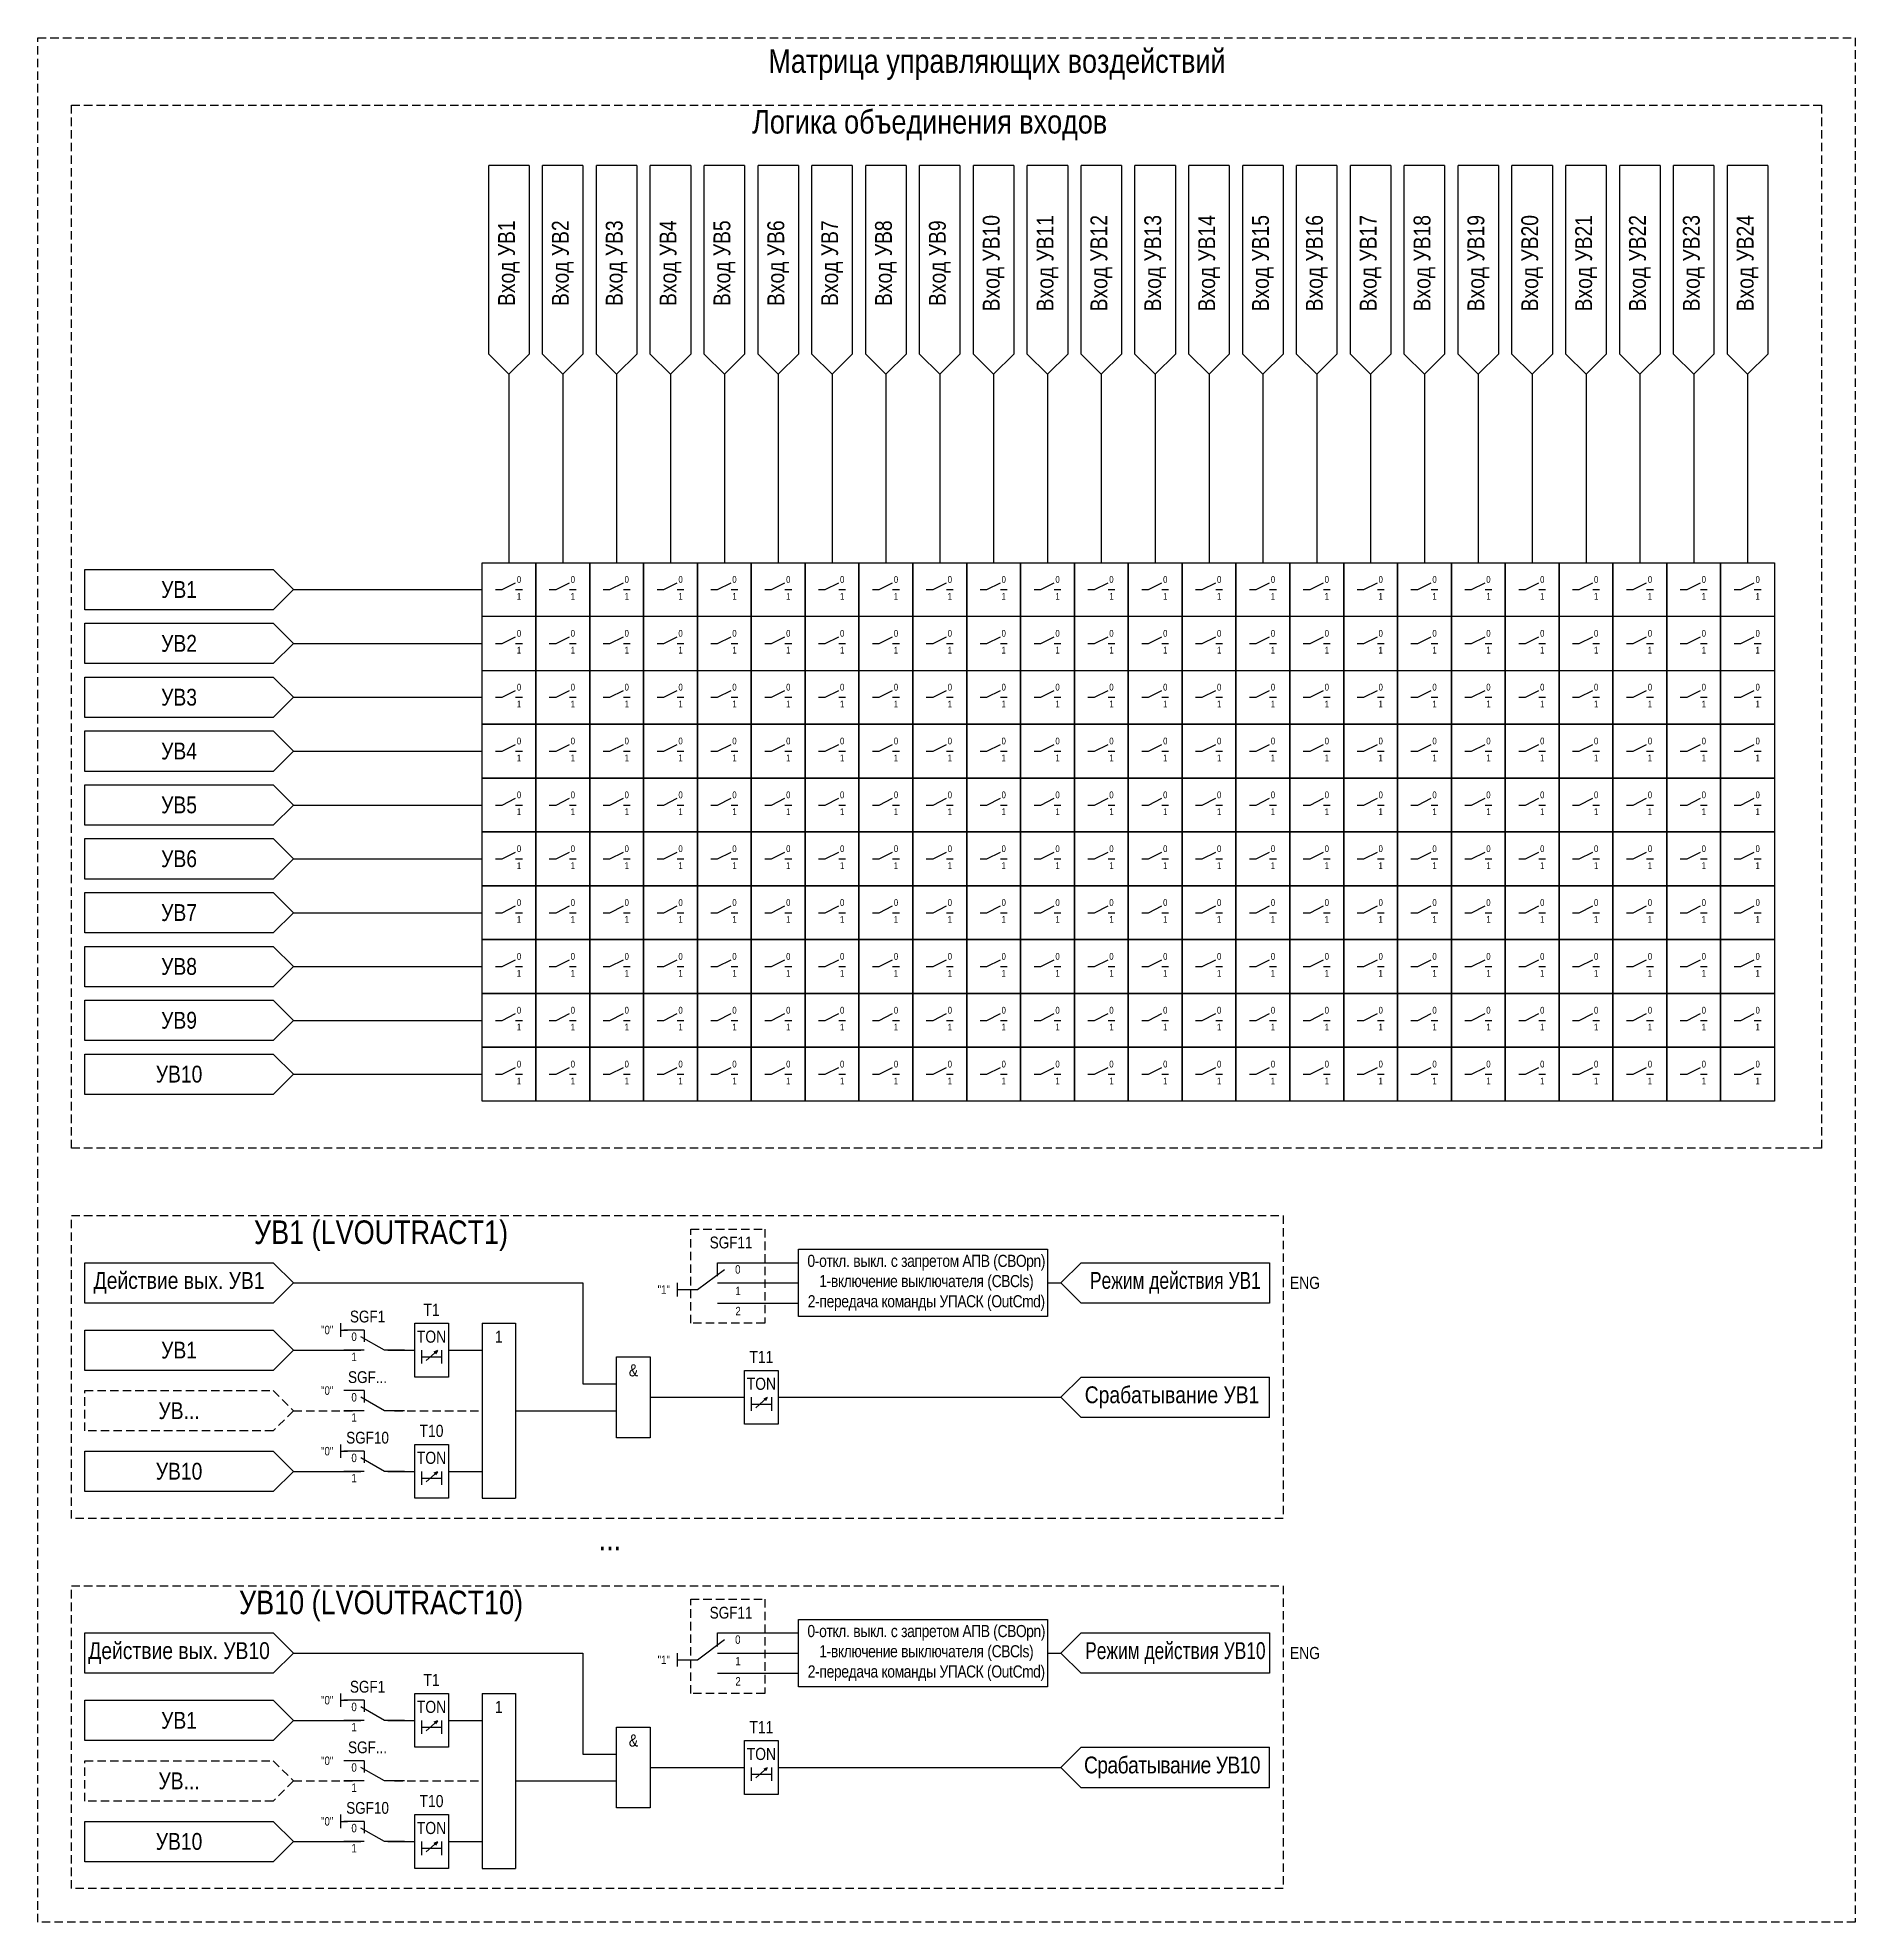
# Model space of a CAD drawing. Header units: millimetres. Extents: x -6343 to 676, y -1039 to 887.
# Drawn here: x -2178 to -1908, y 471 to 751 of the extents above; entities that cross this region are included whole.
import ezdxf
from ezdxf.enums import TextEntityAlignment as Align

# ---------------------------------------------------------------- set-up
doc = ezdxf.new("R2010")
doc.units = ezdxf.units.MM
doc.linetypes.add('штриховая2', pattern=[0.375, 0.25, -0.125])
doc.layers.add('Основная', color=7, linetype='Continuous')
doc.styles.add('2.5_Gost_RD', font='ARIALN.TTF', dxfattribs={"height": 2.5})
doc.styles.add('3.5_Gost_RD', font='ARIALN.TTF', dxfattribs={"height": 3.5})
doc.styles.add('Вывод', font='ARIALN.TTF', dxfattribs={"height": 2.5})
doc.styles.add('Компонент', font='ARIALN.TTF', dxfattribs={"height": 3.5})

msp = doc.modelspace()

# ---------------------------------------------------------------- texts
at = {"color": 30, "ltscale": 100, "char_height": 3.5, "attachment_point": 5, "style": '3.5_Gost_RD'}
for s, insert, width in [('Матрица управляющих воздействий', (-2035.5, 747), 251), ('Логика объединения входов', (-2045.5, 738), 251), ('УВ1 (LVOUTRACT1)', (-2127, 573), 92), ('...', (-2093, 528), 160), ('УВ10 (LVOUTRACT10)', (-2127, 518), 92)]:
    msp.add_mtext(s, dxfattribs=dict(at, insert=insert, width=width))
at = {"ltscale": 100, "char_height": 2.5, "width": 27, "attachment_point": 5, "rotation": 90, "style": '2.5_Gost_RD'}
for s, insert in [('Вход УВ1', (-2108, 717.5)), ('Вход УВ2', (-2100, 717.5)), ('Вход УВ3', (-2092, 717.5)), ('Вход УВ4', (-2084, 717.5)), ('Вход УВ5', (-2076, 717.5)), ('Вход УВ6', (-2068, 717.5)), ('Вход УВ7', (-2060, 717.5)), ('Вход УВ8', (-2052, 717.5)), ('Вход УВ9', (-2044, 717.5)), ('Вход УВ10', (-2036, 717.5)), ('Вход УВ11', (-2028, 717.5)), ('Вход УВ12', (-2020, 717.5)), ('Вход УВ13', (-2012, 717.5)), ('Вход УВ14', (-2004, 717.5)), ('Вход УВ15', (-1996, 717.5)), ('Вход УВ16', (-1988, 717.5)), ('Вход УВ17', (-1980, 717.5)), ('Вход УВ18', (-1972, 717.5)), ('Вход УВ19', (-1964, 717.5)), ('Вход УВ20', (-1956, 717.5)), ('Вход УВ21', (-1948, 717.5)), ('Вход УВ22', (-1940, 717.5)), ('Вход УВ23', (-1932, 717.5)), ('Вход УВ24', (-1924, 717.5))]:
    msp.add_mtext(s, dxfattribs=dict(at, insert=insert))
at = {"color": 0, "ltscale": 100, "attachment_point": 5, "style": '2.5_Gost_RD'}
for s, insert, char_height, width in [('{\\C256;УВ1}', (-2157, 669), 2.5, 28), ('{\\C256;0}', (-2106.5, 670.5), 1, 5), ('{\\C256;0}', (-2098.5, 670.5), 1, 5), ('{\\C256;0}', (-2090.5, 670.5), 1, 5), ('{\\C256;0}', (-2082.5, 670.5), 1, 5), ('{\\C256;0}', (-2074.5, 670.5), 1, 5), ('{\\C256;0}', (-2066.5, 670.5), 1, 5), ('{\\C256;0}', (-2058.5, 670.5), 1, 5), ('{\\C256;0}', (-2050.5, 670.5), 1, 5), ('{\\C256;0}', (-2042.5, 670.5), 1, 5), ('{\\C256;0}', (-2034.5, 670.5), 1, 5), ('{\\C256;0}', (-2026.5, 670.5), 1, 5), ('{\\C256;0}', (-2018.5, 670.5), 1, 5), ('{\\C256;0}', (-2010.5, 670.5), 1, 5), ('{\\C256;0}', (-2002.5, 670.5), 1, 5), ('{\\C256;0}', (-1994.5, 670.5), 1, 5), ('{\\C256;0}', (-1986.5, 670.5), 1, 5), ('{\\C256;0}', (-1978.5, 670.5), 1, 5), ('{\\C256;0}', (-1970.5, 670.5), 1, 5), ('{\\C256;0}', (-1962.5, 670.5), 1, 5), ('{\\C256;0}', (-1954.5, 670.5), 1, 5), ('{\\C256;0}', (-1946.5, 670.5), 1, 5), ('{\\C256;0}', (-1938.5, 670.5), 1, 5), ('{\\C256;0}', (-1930.5, 670.5), 1, 5), ('{\\C256;0}', (-1922.5, 670.5), 1, 5), ('{\\C256;1}', (-2106.5, 668), 1, 5), ('{\\C256;1}', (-2098.5, 668), 1, 5), ('{\\C256;1}', (-2090.5, 668), 1, 5), ('{\\C256;1}', (-2082.5, 668), 1, 5), ('{\\C256;1}', (-2074.5, 668), 1, 5), ('{\\C256;1}', (-2066.5, 668), 1, 5), ('{\\C256;1}', (-2058.5, 668), 1, 5), ('{\\C256;1}', (-2050.5, 668), 1, 5), ('{\\C256;1}', (-2042.5, 668), 1, 5), ('{\\C256;1}', (-2034.5, 668), 1, 5), ('{\\C256;1}', (-2026.5, 668), 1, 5), ('{\\C256;1}', (-2018.5, 668), 1, 5), ('{\\C256;1}', (-2010.5, 668), 1, 5), ('{\\C256;1}', (-2002.5, 668), 1, 5), ('{\\C256;1}', (-1994.5, 668), 1, 5), ('{\\C256;1}', (-1986.5, 668), 1, 5), ('{\\C256;1}', (-1978.5, 668), 1, 5), ('{\\C256;1}', (-1970.5, 668), 1, 5), ('{\\C256;1}', (-1962.5, 668), 1, 5), ('{\\C256;1}', (-1954.5, 668), 1, 5), ('{\\C256;1}', (-1946.5, 668), 1, 5), ('{\\C256;1}', (-1938.5, 668), 1, 5), ('{\\C256;1}', (-1930.5, 668), 1, 5), ('{\\C256;1}', (-1922.5, 668), 1, 5), ('{\\C256;УВ2}', (-2157, 661), 2.5, 28), ('{\\C256;0}', (-2106.5, 662.5), 1, 5), ('{\\C256;0}', (-2098.5, 662.5), 1, 5), ('{\\C256;0}', (-2090.5, 662.5), 1, 5), ('{\\C256;0}', (-2082.5, 662.5), 1, 5), ('{\\C256;0}', (-2074.5, 662.5), 1, 5), ('{\\C256;0}', (-2066.5, 662.5), 1, 5), ('{\\C256;0}', (-2058.5, 662.5), 1, 5), ('{\\C256;0}', (-2050.5, 662.5), 1, 5), ('{\\C256;0}', (-2042.5, 662.5), 1, 5), ('{\\C256;0}', (-2034.5, 662.5), 1, 5), ('{\\C256;0}', (-2026.5, 662.5), 1, 5), ('{\\C256;0}', (-2018.5, 662.5), 1, 5), ('{\\C256;0}', (-2010.5, 662.5), 1, 5), ('{\\C256;0}', (-2002.5, 662.5), 1, 5), ('{\\C256;0}', (-1994.5, 662.5), 1, 5), ('{\\C256;0}', (-1986.5, 662.5), 1, 5), ('{\\C256;0}', (-1978.5, 662.5), 1, 5), ('{\\C256;0}', (-1970.5, 662.5), 1, 5), ('{\\C256;0}', (-1962.5, 662.5), 1, 5), ('{\\C256;0}', (-1954.5, 662.5), 1, 5), ('{\\C256;0}', (-1946.5, 662.5), 1, 5), ('{\\C256;0}', (-1938.5, 662.5), 1, 5), ('{\\C256;0}', (-1930.5, 662.5), 1, 5), ('{\\C256;0}', (-1922.5, 662.5), 1, 5), ('{\\C256;1}', (-2106.5, 660), 1, 5), ('{\\C256;1}', (-2098.5, 660), 1, 5), ('{\\C256;1}', (-2090.5, 660), 1, 5), ('{\\C256;1}', (-2082.5, 660), 1, 5), ('{\\C256;1}', (-2074.5, 660), 1, 5), ('{\\C256;1}', (-2066.5, 660), 1, 5), ('{\\C256;1}', (-2058.5, 660), 1, 5), ('{\\C256;1}', (-2050.5, 660), 1, 5), ('{\\C256;1}', (-2042.5, 660), 1, 5), ('{\\C256;1}', (-2034.5, 660), 1, 5), ('{\\C256;1}', (-2026.5, 660), 1, 5), ('{\\C256;1}', (-2018.5, 660), 1, 5), ('{\\C256;1}', (-2010.5, 660), 1, 5), ('{\\C256;1}', (-2002.5, 660), 1, 5), ('{\\C256;1}', (-1994.5, 660), 1, 5), ('{\\C256;1}', (-1986.5, 660), 1, 5), ('{\\C256;1}', (-1978.5, 660), 1, 5), ('{\\C256;1}', (-1970.5, 660), 1, 5), ('{\\C256;1}', (-1962.5, 660), 1, 5), ('{\\C256;1}', (-1954.5, 660), 1, 5), ('{\\C256;1}', (-1946.5, 660), 1, 5), ('{\\C256;1}', (-1938.5, 660), 1, 5), ('{\\C256;1}', (-1930.5, 660), 1, 5), ('{\\C256;1}', (-1922.5, 660), 1, 5), ('{\\C256;УВ3}', (-2157, 653), 2.5, 28), ('{\\C256;0}', (-2106.5, 654.5), 1, 5), ('{\\C256;1}', (-2106.5, 652), 1, 5), ('{\\C256;0}', (-2098.5, 654.5), 1, 5), ('{\\C256;1}', (-2098.5, 652), 1, 5), ('{\\C256;0}', (-2090.5, 654.5), 1, 5), ('{\\C256;1}', (-2090.5, 652), 1, 5), ('{\\C256;0}', (-2082.5, 654.5), 1, 5), ('{\\C256;1}', (-2082.5, 652), 1, 5), ('{\\C256;0}', (-2074.5, 654.5), 1, 5), ('{\\C256;1}', (-2074.5, 652), 1, 5), ('{\\C256;0}', (-2066.5, 654.5), 1, 5), ('{\\C256;1}', (-2066.5, 652), 1, 5), ('{\\C256;0}', (-2058.5, 654.5), 1, 5), ('{\\C256;1}', (-2058.5, 652), 1, 5), ('{\\C256;0}', (-2050.5, 654.5), 1, 5), ('{\\C256;1}', (-2050.5, 652), 1, 5), ('{\\C256;0}', (-2042.5, 654.5), 1, 5), ('{\\C256;1}', (-2042.5, 652), 1, 5), ('{\\C256;0}', (-2034.5, 654.5), 1, 5), ('{\\C256;1}', (-2034.5, 652), 1, 5), ('{\\C256;0}', (-2026.5, 654.5), 1, 5), ('{\\C256;1}', (-2026.5, 652), 1, 5), ('{\\C256;0}', (-2018.5, 654.5), 1, 5), ('{\\C256;1}', (-2018.5, 652), 1, 5), ('{\\C256;0}', (-2010.5, 654.5), 1, 5), ('{\\C256;1}', (-2010.5, 652), 1, 5), ('{\\C256;0}', (-2002.5, 654.5), 1, 5), ('{\\C256;1}', (-2002.5, 652), 1, 5), ('{\\C256;0}', (-1994.5, 654.5), 1, 5), ('{\\C256;1}', (-1994.5, 652), 1, 5), ('{\\C256;0}', (-1986.5, 654.5), 1, 5), ('{\\C256;1}', (-1986.5, 652), 1, 5), ('{\\C256;0}', (-1978.5, 654.5), 1, 5), ('{\\C256;1}', (-1978.5, 652), 1, 5), ('{\\C256;0}', (-1970.5, 654.5), 1, 5), ('{\\C256;1}', (-1970.5, 652), 1, 5), ('{\\C256;0}', (-1962.5, 654.5), 1, 5), ('{\\C256;1}', (-1962.5, 652), 1, 5), ('{\\C256;0}', (-1954.5, 654.5), 1, 5), ('{\\C256;1}', (-1954.5, 652), 1, 5), ('{\\C256;0}', (-1946.5, 654.5), 1, 5), ('{\\C256;1}', (-1946.5, 652), 1, 5), ('{\\C256;0}', (-1938.5, 654.5), 1, 5), ('{\\C256;1}', (-1938.5, 652), 1, 5), ('{\\C256;0}', (-1930.5, 654.5), 1, 5), ('{\\C256;1}', (-1930.5, 652), 1, 5), ('{\\C256;0}', (-1922.5, 654.5), 1, 5), ('{\\C256;1}', (-1922.5, 652), 1, 5), ('{\\C256;0}', (-2106.5, 646.5), 1, 5), ('{\\C256;0}', (-2098.5, 646.5), 1, 5), ('{\\C256;0}', (-2090.5, 646.5), 1, 5), ('{\\C256;0}', (-2082.5, 646.5), 1, 5), ('{\\C256;0}', (-2074.5, 646.5), 1, 5), ('{\\C256;0}', (-2066.5, 646.5), 1, 5), ('{\\C256;0}', (-2058.5, 646.5), 1, 5), ('{\\C256;0}', (-2050.5, 646.5), 1, 5), ('{\\C256;0}', (-2042.5, 646.5), 1, 5), ('{\\C256;0}', (-2034.5, 646.5), 1, 5), ('{\\C256;0}', (-2026.5, 646.5), 1, 5), ('{\\C256;0}', (-2018.5, 646.5), 1, 5), ('{\\C256;0}', (-2010.5, 646.5), 1, 5), ('{\\C256;0}', (-2002.5, 646.5), 1, 5), ('{\\C256;0}', (-1994.5, 646.5), 1, 5), ('{\\C256;0}', (-1986.5, 646.5), 1, 5), ('{\\C256;0}', (-1978.5, 646.5), 1, 5), ('{\\C256;0}', (-1970.5, 646.5), 1, 5), ('{\\C256;0}', (-1962.5, 646.5), 1, 5), ('{\\C256;0}', (-1954.5, 646.5), 1, 5), ('{\\C256;0}', (-1946.5, 646.5), 1, 5), ('{\\C256;0}', (-1938.5, 646.5), 1, 5), ('{\\C256;0}', (-1930.5, 646.5), 1, 5), ('{\\C256;0}', (-1922.5, 646.5), 1, 5), ('{\\C256;УВ4}', (-2157, 645), 2.5, 28), ('{\\C256;1}', (-2106.5, 644), 1, 5), ('{\\C256;1}', (-2098.5, 644), 1, 5), ('{\\C256;1}', (-2090.5, 644), 1, 5), ('{\\C256;1}', (-2082.5, 644), 1, 5), ('{\\C256;1}', (-2074.5, 644), 1, 5), ('{\\C256;1}', (-2066.5, 644), 1, 5), ('{\\C256;1}', (-2058.5, 644), 1, 5), ('{\\C256;1}', (-2050.5, 644), 1, 5), ('{\\C256;1}', (-2042.5, 644), 1, 5), ('{\\C256;1}', (-2034.5, 644), 1, 5), ('{\\C256;1}', (-2026.5, 644), 1, 5), ('{\\C256;1}', (-2018.5, 644), 1, 5), ('{\\C256;1}', (-2010.5, 644), 1, 5), ('{\\C256;1}', (-2002.5, 644), 1, 5), ('{\\C256;1}', (-1994.5, 644), 1, 5), ('{\\C256;1}', (-1986.5, 644), 1, 5), ('{\\C256;1}', (-1978.5, 644), 1, 5), ('{\\C256;1}', (-1970.5, 644), 1, 5), ('{\\C256;1}', (-1962.5, 644), 1, 5), ('{\\C256;1}', (-1954.5, 644), 1, 5), ('{\\C256;1}', (-1946.5, 644), 1, 5), ('{\\C256;1}', (-1938.5, 644), 1, 5), ('{\\C256;1}', (-1930.5, 644), 1, 5), ('{\\C256;1}', (-1922.5, 644), 1, 5), ('{\\C256;0}', (-2106.5, 638.5), 1, 5), ('{\\C256;0}', (-2098.5, 638.5), 1, 5), ('{\\C256;0}', (-2090.5, 638.5), 1, 5), ('{\\C256;0}', (-2082.5, 638.5), 1, 5), ('{\\C256;0}', (-2074.5, 638.5), 1, 5), ('{\\C256;0}', (-2066.5, 638.5), 1, 5), ('{\\C256;0}', (-2058.5, 638.5), 1, 5), ('{\\C256;0}', (-2050.5, 638.5), 1, 5), ('{\\C256;0}', (-2042.5, 638.5), 1, 5), ('{\\C256;0}', (-2034.5, 638.5), 1, 5), ('{\\C256;0}', (-2026.5, 638.5), 1, 5), ('{\\C256;0}', (-2018.5, 638.5), 1, 5), ('{\\C256;0}', (-2010.5, 638.5), 1, 5), ('{\\C256;0}', (-2002.5, 638.5), 1, 5), ('{\\C256;0}', (-1994.5, 638.5), 1, 5), ('{\\C256;0}', (-1986.5, 638.5), 1, 5), ('{\\C256;0}', (-1978.5, 638.5), 1, 5), ('{\\C256;0}', (-1970.5, 638.5), 1, 5), ('{\\C256;0}', (-1962.5, 638.5), 1, 5), ('{\\C256;0}', (-1954.5, 638.5), 1, 5), ('{\\C256;0}', (-1946.5, 638.5), 1, 5), ('{\\C256;0}', (-1938.5, 638.5), 1, 5), ('{\\C256;0}', (-1930.5, 638.5), 1, 5), ('{\\C256;0}', (-1922.5, 638.5), 1, 5), ('{\\C256;УВ5}', (-2157, 637), 2.5, 28), ('{\\C256;1}', (-2106.5, 636), 1, 5), ('{\\C256;1}', (-2098.5, 636), 1, 5), ('{\\C256;1}', (-2090.5, 636), 1, 5), ('{\\C256;1}', (-2082.5, 636), 1, 5), ('{\\C256;1}', (-2074.5, 636), 1, 5), ('{\\C256;1}', (-2066.5, 636), 1, 5), ('{\\C256;1}', (-2058.5, 636), 1, 5), ('{\\C256;1}', (-2050.5, 636), 1, 5), ('{\\C256;1}', (-2042.5, 636), 1, 5), ('{\\C256;1}', (-2034.5, 636), 1, 5), ('{\\C256;1}', (-2026.5, 636), 1, 5), ('{\\C256;1}', (-2018.5, 636), 1, 5), ('{\\C256;1}', (-2010.5, 636), 1, 5), ('{\\C256;1}', (-2002.5, 636), 1, 5), ('{\\C256;1}', (-1994.5, 636), 1, 5), ('{\\C256;1}', (-1986.5, 636), 1, 5), ('{\\C256;1}', (-1978.5, 636), 1, 5), ('{\\C256;1}', (-1970.5, 636), 1, 5), ('{\\C256;1}', (-1962.5, 636), 1, 5), ('{\\C256;1}', (-1954.5, 636), 1, 5), ('{\\C256;1}', (-1946.5, 636), 1, 5), ('{\\C256;1}', (-1938.5, 636), 1, 5), ('{\\C256;1}', (-1930.5, 636), 1, 5), ('{\\C256;1}', (-1922.5, 636), 1, 5), ('{\\C256;УВ6}', (-2157, 629), 2.5, 28), ('{\\C256;0}', (-2106.5, 630.5), 1, 5), ('{\\C256;0}', (-2098.5, 630.5), 1, 5), ('{\\C256;0}', (-2090.5, 630.5), 1, 5), ('{\\C256;0}', (-2082.5, 630.5), 1, 5), ('{\\C256;0}', (-2074.5, 630.5), 1, 5), ('{\\C256;0}', (-2066.5, 630.5), 1, 5), ('{\\C256;0}', (-2058.5, 630.5), 1, 5), ('{\\C256;0}', (-2050.5, 630.5), 1, 5), ('{\\C256;0}', (-2042.5, 630.5), 1, 5), ('{\\C256;0}', (-2034.5, 630.5), 1, 5), ('{\\C256;0}', (-2026.5, 630.5), 1, 5), ('{\\C256;0}', (-2018.5, 630.5), 1, 5), ('{\\C256;0}', (-2010.5, 630.5), 1, 5), ('{\\C256;0}', (-2002.5, 630.5), 1, 5), ('{\\C256;0}', (-1994.5, 630.5), 1, 5), ('{\\C256;0}', (-1986.5, 630.5), 1, 5), ('{\\C256;0}', (-1978.5, 630.5), 1, 5), ('{\\C256;0}', (-1970.5, 630.5), 1, 5), ('{\\C256;0}', (-1962.5, 630.5), 1, 5), ('{\\C256;0}', (-1954.5, 630.5), 1, 5), ('{\\C256;0}', (-1946.5, 630.5), 1, 5), ('{\\C256;0}', (-1938.5, 630.5), 1, 5), ('{\\C256;0}', (-1930.5, 630.5), 1, 5), ('{\\C256;0}', (-1922.5, 630.5), 1, 5), ('{\\C256;1}', (-2106.5, 628), 1, 5), ('{\\C256;1}', (-2098.5, 628), 1, 5), ('{\\C256;1}', (-2090.5, 628), 1, 5), ('{\\C256;1}', (-2082.5, 628), 1, 5), ('{\\C256;1}', (-2074.5, 628), 1, 5), ('{\\C256;1}', (-2066.5, 628), 1, 5), ('{\\C256;1}', (-2058.5, 628), 1, 5), ('{\\C256;1}', (-2050.5, 628), 1, 5), ('{\\C256;1}', (-2042.5, 628), 1, 5), ('{\\C256;1}', (-2034.5, 628), 1, 5), ('{\\C256;1}', (-2026.5, 628), 1, 5), ('{\\C256;1}', (-2018.5, 628), 1, 5), ('{\\C256;1}', (-2010.5, 628), 1, 5), ('{\\C256;1}', (-2002.5, 628), 1, 5), ('{\\C256;1}', (-1994.5, 628), 1, 5), ('{\\C256;1}', (-1986.5, 628), 1, 5), ('{\\C256;1}', (-1978.5, 628), 1, 5), ('{\\C256;1}', (-1970.5, 628), 1, 5), ('{\\C256;1}', (-1962.5, 628), 1, 5), ('{\\C256;1}', (-1954.5, 628), 1, 5), ('{\\C256;1}', (-1946.5, 628), 1, 5), ('{\\C256;1}', (-1938.5, 628), 1, 5), ('{\\C256;1}', (-1930.5, 628), 1, 5), ('{\\C256;1}', (-1922.5, 628), 1, 5), ('{\\C256;УВ7}', (-2157, 621), 2.5, 28), ('{\\C256;0}', (-2106.5, 622.5), 1, 5), ('{\\C256;0}', (-2098.5, 622.5), 1, 5), ('{\\C256;0}', (-2090.5, 622.5), 1, 5), ('{\\C256;0}', (-2082.5, 622.5), 1, 5), ('{\\C256;0}', (-2074.5, 622.5), 1, 5), ('{\\C256;0}', (-2066.5, 622.5), 1, 5), ('{\\C256;0}', (-2058.5, 622.5), 1, 5), ('{\\C256;0}', (-2050.5, 622.5), 1, 5), ('{\\C256;0}', (-2042.5, 622.5), 1, 5), ('{\\C256;0}', (-2034.5, 622.5), 1, 5), ('{\\C256;0}', (-2026.5, 622.5), 1, 5), ('{\\C256;0}', (-2018.5, 622.5), 1, 5), ('{\\C256;0}', (-2010.5, 622.5), 1, 5), ('{\\C256;0}', (-2002.5, 622.5), 1, 5), ('{\\C256;0}', (-1994.5, 622.5), 1, 5), ('{\\C256;0}', (-1986.5, 622.5), 1, 5), ('{\\C256;0}', (-1978.5, 622.5), 1, 5), ('{\\C256;0}', (-1970.5, 622.5), 1, 5), ('{\\C256;0}', (-1962.5, 622.5), 1, 5), ('{\\C256;0}', (-1954.5, 622.5), 1, 5), ('{\\C256;0}', (-1946.5, 622.5), 1, 5), ('{\\C256;0}', (-1938.5, 622.5), 1, 5), ('{\\C256;0}', (-1930.5, 622.5), 1, 5), ('{\\C256;0}', (-1922.5, 622.5), 1, 5), ('{\\C256;1}', (-2106.5, 620), 1, 5), ('{\\C256;1}', (-2098.5, 620), 1, 5), ('{\\C256;1}', (-2090.5, 620), 1, 5), ('{\\C256;1}', (-2082.5, 620), 1, 5), ('{\\C256;1}', (-2074.5, 620), 1, 5), ('{\\C256;1}', (-2066.5, 620), 1, 5), ('{\\C256;1}', (-2058.5, 620), 1, 5), ('{\\C256;1}', (-2050.5, 620), 1, 5), ('{\\C256;1}', (-2042.5, 620), 1, 5), ('{\\C256;1}', (-2034.5, 620), 1, 5), ('{\\C256;1}', (-2026.5, 620), 1, 5), ('{\\C256;1}', (-2018.5, 620), 1, 5), ('{\\C256;1}', (-2010.5, 620), 1, 5), ('{\\C256;1}', (-2002.5, 620), 1, 5), ('{\\C256;1}', (-1994.5, 620), 1, 5), ('{\\C256;1}', (-1986.5, 620), 1, 5), ('{\\C256;1}', (-1978.5, 620), 1, 5), ('{\\C256;1}', (-1970.5, 620), 1, 5), ('{\\C256;1}', (-1962.5, 620), 1, 5), ('{\\C256;1}', (-1954.5, 620), 1, 5), ('{\\C256;1}', (-1946.5, 620), 1, 5), ('{\\C256;1}', (-1938.5, 620), 1, 5), ('{\\C256;1}', (-1930.5, 620), 1, 5), ('{\\C256;1}', (-1922.5, 620), 1, 5), ('{\\C256;УВ8}', (-2157, 613), 2.5, 28), ('{\\C256;0}', (-2106.5, 614.5), 1, 5), ('{\\C256;0}', (-2098.5, 614.5), 1, 5), ('{\\C256;0}', (-2090.5, 614.5), 1, 5), ('{\\C256;0}', (-2082.5, 614.5), 1, 5), ('{\\C256;0}', (-2074.5, 614.5), 1, 5), ('{\\C256;0}', (-2066.5, 614.5), 1, 5), ('{\\C256;0}', (-2058.5, 614.5), 1, 5), ('{\\C256;0}', (-2050.5, 614.5), 1, 5), ('{\\C256;0}', (-2042.5, 614.5), 1, 5), ('{\\C256;0}', (-2034.5, 614.5), 1, 5), ('{\\C256;0}', (-2026.5, 614.5), 1, 5), ('{\\C256;0}', (-2018.5, 614.5), 1, 5), ('{\\C256;0}', (-2010.5, 614.5), 1, 5), ('{\\C256;0}', (-2002.5, 614.5), 1, 5), ('{\\C256;0}', (-1994.5, 614.5), 1, 5), ('{\\C256;0}', (-1986.5, 614.5), 1, 5), ('{\\C256;0}', (-1978.5, 614.5), 1, 5), ('{\\C256;0}', (-1970.5, 614.5), 1, 5), ('{\\C256;0}', (-1962.5, 614.5), 1, 5), ('{\\C256;0}', (-1954.5, 614.5), 1, 5), ('{\\C256;0}', (-1946.5, 614.5), 1, 5), ('{\\C256;0}', (-1938.5, 614.5), 1, 5), ('{\\C256;0}', (-1930.5, 614.5), 1, 5), ('{\\C256;0}', (-1922.5, 614.5), 1, 5), ('{\\C256;1}', (-2106.5, 612), 1, 5), ('{\\C256;1}', (-2098.5, 612), 1, 5), ('{\\C256;1}', (-2090.5, 612), 1, 5), ('{\\C256;1}', (-2082.5, 612), 1, 5), ('{\\C256;1}', (-2074.5, 612), 1, 5), ('{\\C256;1}', (-2066.5, 612), 1, 5), ('{\\C256;1}', (-2058.5, 612), 1, 5), ('{\\C256;1}', (-2050.5, 612), 1, 5), ('{\\C256;1}', (-2042.5, 612), 1, 5), ('{\\C256;1}', (-2034.5, 612), 1, 5), ('{\\C256;1}', (-2026.5, 612), 1, 5), ('{\\C256;1}', (-2018.5, 612), 1, 5), ('{\\C256;1}', (-2010.5, 612), 1, 5), ('{\\C256;1}', (-2002.5, 612), 1, 5), ('{\\C256;1}', (-1994.5, 612), 1, 5), ('{\\C256;1}', (-1986.5, 612), 1, 5), ('{\\C256;1}', (-1978.5, 612), 1, 5), ('{\\C256;1}', (-1970.5, 612), 1, 5), ('{\\C256;1}', (-1962.5, 612), 1, 5), ('{\\C256;1}', (-1954.5, 612), 1, 5), ('{\\C256;1}', (-1946.5, 612), 1, 5), ('{\\C256;1}', (-1938.5, 612), 1, 5), ('{\\C256;1}', (-1930.5, 612), 1, 5), ('{\\C256;1}', (-1922.5, 612), 1, 5), ('{\\C256;УВ9}', (-2157, 605), 2.5, 28), ('{\\C256;0}', (-2106.5, 606.5), 1, 5), ('{\\C256;0}', (-2098.5, 606.5), 1, 5), ('{\\C256;0}', (-2090.5, 606.5), 1, 5), ('{\\C256;0}', (-2082.5, 606.5), 1, 5), ('{\\C256;0}', (-2074.5, 606.5), 1, 5), ('{\\C256;0}', (-2066.5, 606.5), 1, 5), ('{\\C256;0}', (-2058.5, 606.5), 1, 5), ('{\\C256;0}', (-2050.5, 606.5), 1, 5), ('{\\C256;0}', (-2042.5, 606.5), 1, 5), ('{\\C256;0}', (-2034.5, 606.5), 1, 5), ('{\\C256;0}', (-2026.5, 606.5), 1, 5), ('{\\C256;0}', (-2018.5, 606.5), 1, 5), ('{\\C256;0}', (-2010.5, 606.5), 1, 5), ('{\\C256;0}', (-2002.5, 606.5), 1, 5), ('{\\C256;0}', (-1994.5, 606.5), 1, 5), ('{\\C256;0}', (-1986.5, 606.5), 1, 5), ('{\\C256;0}', (-1978.5, 606.5), 1, 5), ('{\\C256;0}', (-1970.5, 606.5), 1, 5), ('{\\C256;0}', (-1962.5, 606.5), 1, 5), ('{\\C256;0}', (-1954.5, 606.5), 1, 5), ('{\\C256;0}', (-1946.5, 606.5), 1, 5), ('{\\C256;0}', (-1938.5, 606.5), 1, 5), ('{\\C256;0}', (-1930.5, 606.5), 1, 5), ('{\\C256;0}', (-1922.5, 606.5), 1, 5), ('{\\C256;1}', (-2106.5, 604), 1, 5), ('{\\C256;1}', (-2098.5, 604), 1, 5), ('{\\C256;1}', (-2090.5, 604), 1, 5), ('{\\C256;1}', (-2082.5, 604), 1, 5), ('{\\C256;1}', (-2074.5, 604), 1, 5), ('{\\C256;1}', (-2066.5, 604), 1, 5), ('{\\C256;1}', (-2058.5, 604), 1, 5), ('{\\C256;1}', (-2050.5, 604), 1, 5), ('{\\C256;1}', (-2042.5, 604), 1, 5), ('{\\C256;1}', (-2034.5, 604), 1, 5), ('{\\C256;1}', (-2026.5, 604), 1, 5), ('{\\C256;1}', (-2018.5, 604), 1, 5), ('{\\C256;1}', (-2010.5, 604), 1, 5), ('{\\C256;1}', (-2002.5, 604), 1, 5), ('{\\C256;1}', (-1994.5, 604), 1, 5), ('{\\C256;1}', (-1986.5, 604), 1, 5), ('{\\C256;1}', (-1978.5, 604), 1, 5), ('{\\C256;1}', (-1970.5, 604), 1, 5), ('{\\C256;1}', (-1962.5, 604), 1, 5), ('{\\C256;1}', (-1954.5, 604), 1, 5), ('{\\C256;1}', (-1946.5, 604), 1, 5), ('{\\C256;1}', (-1938.5, 604), 1, 5), ('{\\C256;1}', (-1930.5, 604), 1, 5), ('{\\C256;1}', (-1922.5, 604), 1, 5), ('{\\C256;УВ10}', (-2157, 597), 2.5, 28), ('{\\C256;0}', (-2106.5, 598.5), 1, 5), ('{\\C256;1}', (-2106.5, 596), 1, 5), ('{\\C256;0}', (-2098.5, 598.5), 1, 5), ('{\\C256;1}', (-2098.5, 596), 1, 5), ('{\\C256;0}', (-2090.5, 598.5), 1, 5), ('{\\C256;1}', (-2090.5, 596), 1, 5), ('{\\C256;0}', (-2082.5, 598.5), 1, 5), ('{\\C256;1}', (-2082.5, 596), 1, 5), ('{\\C256;0}', (-2074.5, 598.5), 1, 5), ('{\\C256;1}', (-2074.5, 596), 1, 5), ('{\\C256;0}', (-2066.5, 598.5), 1, 5), ('{\\C256;1}', (-2066.5, 596), 1, 5), ('{\\C256;0}', (-2058.5, 598.5), 1, 5), ('{\\C256;1}', (-2058.5, 596), 1, 5), ('{\\C256;0}', (-2050.5, 598.5), 1, 5), ('{\\C256;1}', (-2050.5, 596), 1, 5), ('{\\C256;0}', (-2042.5, 598.5), 1, 5), ('{\\C256;1}', (-2042.5, 596), 1, 5), ('{\\C256;0}', (-2034.5, 598.5), 1, 5), ('{\\C256;1}', (-2034.5, 596), 1, 5), ('{\\C256;0}', (-2026.5, 598.5), 1, 5), ('{\\C256;1}', (-2026.5, 596), 1, 5), ('{\\C256;0}', (-2018.5, 598.5), 1, 5), ('{\\C256;1}', (-2018.5, 596), 1, 5), ('{\\C256;0}', (-2010.5, 598.5), 1, 5), ('{\\C256;1}', (-2010.5, 596), 1, 5), ('{\\C256;0}', (-2002.5, 598.5), 1, 5), ('{\\C256;1}', (-2002.5, 596), 1, 5), ('{\\C256;0}', (-1994.5, 598.5), 1, 5), ('{\\C256;1}', (-1994.5, 596), 1, 5), ('{\\C256;0}', (-1986.5, 598.5), 1, 5), ('{\\C256;1}', (-1986.5, 596), 1, 5), ('{\\C256;0}', (-1978.5, 598.5), 1, 5), ('{\\C256;1}', (-1978.5, 596), 1, 5), ('{\\C256;0}', (-1970.5, 598.5), 1, 5), ('{\\C256;1}', (-1970.5, 596), 1, 5), ('{\\C256;0}', (-1962.5, 598.5), 1, 5), ('{\\C256;1}', (-1962.5, 596), 1, 5), ('{\\C256;0}', (-1954.5, 598.5), 1, 5), ('{\\C256;1}', (-1954.5, 596), 1, 5), ('{\\C256;0}', (-1946.5, 598.5), 1, 5), ('{\\C256;1}', (-1946.5, 596), 1, 5), ('{\\C256;0}', (-1938.5, 598.5), 1, 5), ('{\\C256;1}', (-1938.5, 596), 1, 5), ('{\\C256;0}', (-1930.5, 598.5), 1, 5), ('{\\C256;1}', (-1930.5, 596), 1, 5), ('{\\C256;0}', (-1922.5, 598.5), 1, 5), ('{\\C256;1}', (-1922.5, 596), 1, 5), ('{\\C256;Действие вых. УВ1}', (-2157, 566), 2.5, 28), ('{\\C256;УВ1}', (-2157, 556), 2.5, 28), ('{\\C256;УВ...}', (-2157, 547), 2.5, 28), ('{\\C256;УВ10}', (-2157, 538), 2.5, 28), ('{\\C256;Действие вых. УВ10}', (-2157, 511), 2.5, 28), ('{\\C256;УВ1}', (-2157, 501), 2.5, 28), ('{\\C256;УВ...}', (-2157, 492), 2.5, 28), ('{\\C256;УВ10}', (-2157, 483), 2.5, 28)]:
    msp.add_mtext(s, dxfattribs=dict(at, insert=insert, char_height=char_height, width=width))
at = {"ltscale": 100, "attachment_point": 5, "style": '2.5_Gost_RD'}
for s, insert, char_height, width in [('{\\T0.95;0-откл. выкл. с запретом АПВ (CBOpn)\\P1-включение выключателя (CBCls)}\\P{\\T0.95;2-передача команды УПАСК (OutCmd)}', (-2046, 566), 1.8, 36), ('{\\W0.9;Режим действия УВ1}', (-2009, 566), 2.5, 27), ('ENG', (-1989.75, 566), 1.8, 7.5), ('T1', (-2119.5, 562), 1.8, 5), ('TON', (-2119.5, 558), 1.8, 5), ('1', (-2109.5, 558), 1.8, 5), ('T11', (-2070.5, 555), 1.8, 5), ('&', (-2089.5, 553), 1.8, 5), ('TON', (-2070.5, 551), 1.8, 5), ('Срабатывание УВ1', (-2009.5, 549), 2.5, 27), ('T10', (-2119.5, 544), 1.8, 5), ('TON', (-2119.5, 540), 1.8, 5), ('{\\T0.95;0-откл. выкл. с запретом АПВ (CBOpn)\\P1-включение выключателя (CBCls)}\\P{\\T0.95;2-передача команды УПАСК (OutCmd)}', (-2046, 511), 1.8, 36), ('{\\W0.9;Режим действия УВ10}', (-2009, 511), 2.5, 27), ('ENG', (-1989.75, 511), 1.8, 7.5), ('T1', (-2119.5, 507), 1.8, 5), ('TON', (-2119.5, 503), 1.8, 5), ('1', (-2109.5, 503), 1.8, 5), ('&', (-2089.5, 498), 1.8, 5), ('T11', (-2070.5, 500), 1.8, 5), ('TON', (-2070.5, 496), 1.8, 5), ('{\\T0.95;Срабатывание УВ10}', (-2009.5, 494), 2.5, 27), ('T10', (-2119.5, 489), 1.8, 5), ('TON', (-2119.5, 485), 1.8, 5)]:
    msp.add_mtext(s, dxfattribs=dict(at, insert=insert, char_height=char_height, width=width))
at = {"ltscale": 100, "char_height": 1.25, "attachment_point": 1, "style": '3.5_Gost_RD'}
for s, insert in [('1', (-2074.36, 565.43)), ('2', (-2074.36, 562.43)), ('1', (-2074.36, 510.43)), ('2', (-2074.36, 507.43))]:
    msp.add_mtext_dynamic_manual_height_columns(s, width=2, gutter_width=17.5, heights=[0], dxfattribs=dict(at, insert=insert))
at = {"layer": 'Основная'}
for tag, text, height, style, p in [('SGF11', '-S', 1.75, 'Компонент', (-2075, 572)), ('0', '2', 1.25, 'Вывод', (-2074, 568)), ('"1"', '1', 1.25, 'Вывод', (-2085, 565)), ('SGF11', '-S', 1.75, 'Компонент', (-2075, 517)), ('0', '2', 1.25, 'Вывод', (-2074, 513)), ('"1"', '1', 1.25, 'Вывод', (-2085, 510))]:
    msp.add_attdef(tag, text=text, height=height, dxfattribs=dict(at, style=style)).set_placement(p, align=Align.MIDDLE_CENTER)

# ---------------------------------------------------------------- blocks, each defined once
blk = doc.blocks.new('*U79')
at = {"layer": 'Основная', "ltscale": 0.35}
blk.add_line((6, 6), (6, 2.5), dxfattribs=at)
at = {"layer": 'Основная', "color": 0}
blk.add_line((0, 0), (7, 4), dxfattribs=at)
blk = doc.blocks.new('*U81')
at = {"layer": 'Основная', "color": 0}
for p, q in [((-3, 6), (-9, 6)), ((-3, 0), (-9, 0)), ((9, 0), (3, 0))]:
    blk.add_line(p, q, dxfattribs=at)
at = {"layer": 'Основная', "ltscale": 0.25, "xscale": -1}
blk.add_blockref('*U79', (3, 0), dxfattribs=at)
at = {"layer": 'Основная'}
for tag, height, style, p in [('ОУ', 3.5, 'Компонент', (-2, 10)), ('В1', 2.5, 'Вывод', (-14, 6)), ('В2', 2.5, 'Вывод', (-6, 4)), ('В3', 2.5, 'Вывод', (-6, -2))]:
    blk.add_attdef(tag, text='', height=height, dxfattribs=dict(at, style=style)).set_placement(p, align=Align.MIDDLE_CENTER)

# ---------------------------------------------------------------- linework, layer by layer
at = {"ltscale": 100}
for p, q in [((-2111, 704), (-2111, 732)), ((-2105, 732), (-2111, 732)), ((-2105, 732), (-2105, 704)), ((-2103, 704), (-2103, 732)), ((-2097, 732), (-2103, 732)), ((-2097, 732), (-2097, 704)), ((-2095, 704), (-2095, 732)), ((-2089, 732), (-2095, 732)), ((-2089, 732), (-2089, 704)), ((-2087, 704), (-2087, 732)), ((-2081, 732), (-2087, 732)), ((-2081, 732), (-2081, 704)), ((-2079, 704), (-2079, 732)), ((-2073, 732), (-2079, 732)), ((-2073, 732), (-2073, 704)), ((-2071, 704), (-2071, 732)), ((-2065, 732), (-2071, 732)), ((-2065, 732), (-2065, 704)), ((-2063, 704), (-2063, 732)), ((-2057, 732), (-2063, 732)), ((-2057, 732), (-2057, 704)), ((-2055, 704), (-2055, 732)), ((-2049, 732), (-2055, 732)), ((-2049, 732), (-2049, 704)), ((-2047, 704), (-2047, 732)), ((-2041, 732), (-2047, 732)), ((-2041, 732), (-2041, 704)), ((-2039, 704), (-2039, 732)), ((-2033, 732), (-2039, 732)), ((-2033, 732), (-2033, 704)), ((-2031, 704), (-2031, 732)), ((-2025, 732), (-2031, 732)), ((-2025, 732), (-2025, 704)), ((-2023, 704), (-2023, 732)), ((-2017, 732), (-2023, 732)), ((-2017, 732), (-2017, 704)), ((-2015, 704), (-2015, 732)), ((-2009, 732), (-2015, 732)), ((-2009, 732), (-2009, 704)), ((-2007, 704), (-2007, 732)), ((-2001, 732), (-2007, 732)), ((-2001, 732), (-2001, 704)), ((-1999, 704), (-1999, 732)), ((-1993, 732), (-1999, 732)), ((-1993, 732), (-1993, 704)), ((-1991, 704), (-1991, 732)), ((-1985, 732), (-1991, 732)), ((-1985, 732), (-1985, 704)), ((-1983, 704), (-1983, 732)), ((-1977, 732), (-1983, 732)), ((-1977, 732), (-1977, 704)), ((-1975, 704), (-1975, 732)), ((-1969, 732), (-1975, 732)), ((-1969, 732), (-1969, 704)), ((-1967, 704), (-1967, 732)), ((-1961, 732), (-1967, 732)), ((-1961, 732), (-1961, 704)), ((-1959, 704), (-1959, 732)), ((-1953, 732), (-1959, 732)), ((-1953, 732), (-1953, 704)), ((-1951, 704), (-1951, 732)), ((-1945, 732), (-1951, 732)), ((-1945, 732), (-1945, 704)), ((-1943, 704), (-1943, 732)), ((-1937, 732), (-1943, 732)), ((-1937, 732), (-1937, 704)), ((-1935, 704), (-1935, 732)), ((-1929, 732), (-1935, 732)), ((-1929, 732), (-1929, 704)), ((-1927, 704), (-1927, 732)), ((-1921, 732), (-1927, 732)), ((-1921, 732), (-1921, 704)), ((-2111, 704), (-2108, 701)), ((-2108, 701), (-2105, 704)), ((-2103, 704), (-2100, 701)), ((-2100, 701), (-2097, 704)), ((-2095, 704), (-2092, 701)), ((-2092, 701), (-2089, 704)), ((-2087, 704), (-2084, 701)), ((-2084, 701), (-2081, 704)), ((-2079, 704), (-2076, 701)), ((-2076, 701), (-2073, 704)), ((-2071, 704), (-2068, 701)), ((-2068, 701), (-2065, 704)), ((-2063, 704), (-2060, 701)), ((-2060, 701), (-2057, 704)), ((-2055, 704), (-2052, 701)), ((-2052, 701), (-2049, 704)), ((-2047, 704), (-2044, 701)), ((-2044, 701), (-2041, 704)), ((-2039, 704), (-2036, 701)), ((-2036, 701), (-2033, 704)), ((-2031, 704), (-2028, 701)), ((-2028, 701), (-2025, 704)), ((-2023, 704), (-2020, 701)), ((-2020, 701), (-2017, 704)), ((-2015, 704), (-2012, 701)), ((-2012, 701), (-2009, 704)), ((-2007, 704), (-2004, 701)), ((-2004, 701), (-2001, 704)), ((-1999, 704), (-1996, 701)), ((-1996, 701), (-1993, 704)), ((-1991, 704), (-1988, 701)), ((-1988, 701), (-1985, 704)), ((-1983, 704), (-1980, 701)), ((-1980, 701), (-1977, 704)), ((-1975, 704), (-1972, 701)), ((-1972, 701), (-1969, 704)), ((-1967, 704), (-1964, 701)), ((-1964, 701), (-1961, 704)), ((-1959, 704), (-1956, 701)), ((-1956, 701), (-1953, 704)), ((-1951, 704), (-1948, 701)), ((-1948, 701), (-1945, 704)), ((-1943, 704), (-1940, 701)), ((-1940, 701), (-1937, 704)), ((-1935, 704), (-1932, 701)), ((-1932, 701), (-1929, 704)), ((-1927, 704), (-1924, 701)), ((-1924, 701), (-1921, 704)), ((-2108, 701), (-2108, 673)), ((-2100, 701), (-2100, 673)), ((-2092, 701), (-2092, 673)), ((-2084, 701), (-2084, 673)), ((-2076, 701), (-2076, 673)), ((-2068, 701), (-2068, 673)), ((-2060, 701), (-2060, 673)), ((-2052, 701), (-2052, 673)), ((-2044, 701), (-2044, 673)), ((-2036, 701), (-2036, 673)), ((-2028, 701), (-2028, 673)), ((-2020, 701), (-2020, 673)), ((-2012, 701), (-2012, 673)), ((-2004, 701), (-2004, 673)), ((-1996, 701), (-1996, 673)), ((-1988, 701), (-1988, 673)), ((-1980, 701), (-1980, 673)), ((-1972, 701), (-1972, 673)), ((-1964, 701), (-1964, 673)), ((-1956, 701), (-1956, 673)), ((-1948, 701), (-1948, 673)), ((-1940, 701), (-1940, 673)), ((-1932, 701), (-1932, 673)), ((-1924, 701), (-1924, 673)), ((-2171, 672), (-2143, 672)), ((-2143, 672), (-2140, 669)), ((-2109, 669), (-2107, 670)), ((-2101, 669), (-2099, 670)), ((-2093, 669), (-2091, 670)), ((-2085, 669), (-2083, 670)), ((-2077, 669), (-2075, 670)), ((-2069, 669), (-2067, 670)), ((-2061, 669), (-2059, 670)), ((-2053, 669), (-2051, 670)), ((-2045, 669), (-2043, 670)), ((-2037, 669), (-2035, 670)), ((-2029, 669), (-2027, 670)), ((-2021, 669), (-2019, 670)), ((-2013, 669), (-2011, 670)), ((-2005, 669), (-2003, 670)), ((-1997, 669), (-1995, 670)), ((-1989, 669), (-1987, 670)), ((-1981, 669), (-1979, 670)), ((-1973, 669), (-1971, 670)), ((-1965, 669), (-1963, 670)), ((-1957, 669), (-1955, 670)), ((-1949, 669), (-1947, 670)), ((-1941, 669), (-1939, 670)), ((-1933, 669), (-1931, 670)), ((-1925, 669), (-1923, 670)), ((-2140, 669), (-2143, 666)), ((-2140, 669), (-2112, 669)), ((-2110, 669), (-2109, 669)), ((-2107, 669), (-2106, 669)), ((-2102, 669), (-2101, 669)), ((-2099, 669), (-2098, 669)), ((-2094, 669), (-2093, 669)), ((-2091, 669), (-2090, 669)), ((-2086, 669), (-2085, 669)), ((-2083, 669), (-2082, 669)), ((-2078, 669), (-2077, 669)), ((-2075, 669), (-2074, 669)), ((-2070, 669), (-2069, 669)), ((-2067, 669), (-2066, 669)), ((-2062, 669), (-2061, 669)), ((-2059, 669), (-2058, 669)), ((-2054, 669), (-2053, 669)), ((-2051, 669), (-2050, 669)), ((-2046, 669), (-2045, 669)), ((-2043, 669), (-2042, 669)), ((-2038, 669), (-2037, 669)), ((-2035, 669), (-2034, 669)), ((-2030, 669), (-2029, 669)), ((-2027, 669), (-2026, 669)), ((-2022, 669), (-2021, 669)), ((-2019, 669), (-2018, 669)), ((-2014, 669), (-2013, 669)), ((-2011, 669), (-2010, 669)), ((-2006, 669), (-2005, 669)), ((-2003, 669), (-2002, 669)), ((-1998, 669), (-1997, 669)), ((-1995, 669), (-1994, 669)), ((-1990, 669), (-1989, 669)), ((-1987, 669), (-1986, 669)), ((-1982, 669), (-1981, 669)), ((-1979, 669), (-1978, 669)), ((-1974, 669), (-1973, 669)), ((-1971, 669), (-1970, 669)), ((-1966, 669), (-1965, 669)), ((-1963, 669), (-1962, 669)), ((-1958, 669), (-1957, 669)), ((-1955, 669), (-1954, 669)), ((-1950, 669), (-1949, 669)), ((-1947, 669), (-1946, 669)), ((-1942, 669), (-1941, 669)), ((-1939, 669), (-1938, 669)), ((-1934, 669), (-1933, 669)), ((-1931, 669), (-1930, 669)), ((-1926, 669), (-1925, 669)), ((-1923, 669), (-1922, 669)), ((-2143, 666), (-2171, 666)), ((-2171, 664), (-2143, 664)), ((-2143, 664), (-2140, 661)), ((-2140, 661), (-2143, 658)), ((-2140, 661), (-2112, 661)), ((-2110, 661), (-2109, 661)), ((-2109, 661), (-2107, 662)), ((-2107, 661), (-2106, 661)), ((-2102, 661), (-2101, 661)), ((-2101, 661), (-2099, 662)), ((-2099, 661), (-2098, 661)), ((-2094, 661), (-2093, 661)), ((-2093, 661), (-2091, 662)), ((-2091, 661), (-2090, 661)), ((-2086, 661), (-2085, 661)), ((-2085, 661), (-2083, 662)), ((-2083, 661), (-2082, 661)), ((-2078, 661), (-2077, 661)), ((-2077, 661), (-2075, 662)), ((-2075, 661), (-2074, 661)), ((-2070, 661), (-2069, 661)), ((-2069, 661), (-2067, 662)), ((-2067, 661), (-2066, 661)), ((-2062, 661), (-2061, 661)), ((-2061, 661), (-2059, 662)), ((-2059, 661), (-2058, 661)), ((-2054, 661), (-2053, 661)), ((-2053, 661), (-2051, 662)), ((-2051, 661), (-2050, 661)), ((-2046, 661), (-2045, 661)), ((-2045, 661), (-2043, 662)), ((-2043, 661), (-2042, 661)), ((-2038, 661), (-2037, 661)), ((-2037, 661), (-2035, 662)), ((-2035, 661), (-2034, 661)), ((-2030, 661), (-2029, 661)), ((-2029, 661), (-2027, 662)), ((-2027, 661), (-2026, 661)), ((-2022, 661), (-2021, 661)), ((-2021, 661), (-2019, 662)), ((-2019, 661), (-2018, 661)), ((-2014, 661), (-2013, 661)), ((-2013, 661), (-2011, 662)), ((-2011, 661), (-2010, 661)), ((-2006, 661), (-2005, 661)), ((-2005, 661), (-2003, 662)), ((-2003, 661), (-2002, 661)), ((-1998, 661), (-1997, 661)), ((-1997, 661), (-1995, 662)), ((-1995, 661), (-1994, 661)), ((-1990, 661), (-1989, 661)), ((-1989, 661), (-1987, 662)), ((-1987, 661), (-1986, 661)), ((-1982, 661), (-1981, 661)), ((-1981, 661), (-1979, 662)), ((-1979, 661), (-1978, 661)), ((-1974, 661), (-1973, 661)), ((-1973, 661), (-1971, 662)), ((-1971, 661), (-1970, 661)), ((-1966, 661), (-1965, 661)), ((-1965, 661), (-1963, 662)), ((-1963, 661), (-1962, 661)), ((-1958, 661), (-1957, 661)), ((-1957, 661), (-1955, 662)), ((-1955, 661), (-1954, 661)), ((-1950, 661), (-1949, 661)), ((-1949, 661), (-1947, 662)), ((-1947, 661), (-1946, 661)), ((-1942, 661), (-1941, 661)), ((-1941, 661), (-1939, 662)), ((-1939, 661), (-1938, 661)), ((-1934, 661), (-1933, 661)), ((-1933, 661), (-1931, 662)), ((-1931, 661), (-1930, 661)), ((-1926, 661), (-1925, 661)), ((-1925, 661), (-1923, 662)), ((-1923, 661), (-1922, 661)), ((-2171, 656), (-2143, 656)), ((-2143, 656), (-2140, 653)), ((-2140, 653), (-2143, 650)), ((-2140, 653), (-2112, 653)), ((-2110, 653), (-2109, 653)), ((-2109, 653), (-2107, 654)), ((-2107, 653), (-2106, 653)), ((-2102, 653), (-2101, 653)), ((-2101, 653), (-2099, 654)), ((-2099, 653), (-2098, 653)), ((-2094, 653), (-2093, 653)), ((-2093, 653), (-2091, 654)), ((-2091, 653), (-2090, 653)), ((-2086, 653), (-2085, 653)), ((-2085, 653), (-2083, 654)), ((-2083, 653), (-2082, 653)), ((-2078, 653), (-2077, 653)), ((-2077, 653), (-2075, 654)), ((-2075, 653), (-2074, 653)), ((-2070, 653), (-2069, 653)), ((-2069, 653), (-2067, 654)), ((-2067, 653), (-2066, 653)), ((-2062, 653), (-2061, 653)), ((-2061, 653), (-2059, 654)), ((-2059, 653), (-2058, 653)), ((-2054, 653), (-2053, 653)), ((-2053, 653), (-2051, 654)), ((-2051, 653), (-2050, 653)), ((-2046, 653), (-2045, 653)), ((-2045, 653), (-2043, 654)), ((-2043, 653), (-2042, 653)), ((-2038, 653), (-2037, 653)), ((-2037, 653), (-2035, 654)), ((-2035, 653), (-2034, 653)), ((-2030, 653), (-2029, 653)), ((-2029, 653), (-2027, 654)), ((-2027, 653), (-2026, 653)), ((-2022, 653), (-2021, 653)), ((-2021, 653), (-2019, 654)), ((-2019, 653), (-2018, 653)), ((-2014, 653), (-2013, 653)), ((-2013, 653), (-2011, 654)), ((-2011, 653), (-2010, 653)), ((-2006, 653), (-2005, 653)), ((-2005, 653), (-2003, 654)), ((-2003, 653), (-2002, 653)), ((-1998, 653), (-1997, 653)), ((-1997, 653), (-1995, 654)), ((-1995, 653), (-1994, 653)), ((-1990, 653), (-1989, 653)), ((-1989, 653), (-1987, 654)), ((-1987, 653), (-1986, 653)), ((-1982, 653), (-1981, 653)), ((-1981, 653), (-1979, 654)), ((-1979, 653), (-1978, 653)), ((-1974, 653), (-1973, 653)), ((-1973, 653), (-1971, 654)), ((-1971, 653), (-1970, 653)), ((-1966, 653), (-1965, 653)), ((-1965, 653), (-1963, 654)), ((-1963, 653), (-1962, 653)), ((-1958, 653), (-1957, 653)), ((-1957, 653), (-1955, 654)), ((-1955, 653), (-1954, 653)), ((-1950, 653), (-1949, 653)), ((-1949, 653), (-1947, 654)), ((-1947, 653), (-1946, 653)), ((-1942, 653), (-1941, 653)), ((-1941, 653), (-1939, 654)), ((-1939, 653), (-1938, 653)), ((-1934, 653), (-1933, 653)), ((-1933, 653), (-1931, 654)), ((-1931, 653), (-1930, 653)), ((-1926, 653), (-1925, 653)), ((-1925, 653), (-1923, 654)), ((-1923, 653), (-1922, 653)), ((-2171, 648), (-2143, 648)), ((-2143, 648), (-2140, 645)), ((-2140, 645), (-2143, 642)), ((-2140, 645), (-2112, 645)), ((-2110, 645), (-2109, 645)), ((-2109, 645), (-2107, 646)), ((-2107, 645), (-2106, 645)), ((-2102, 645), (-2101, 645)), ((-2101, 645), (-2099, 646)), ((-2099, 645), (-2098, 645)), ((-2094, 645), (-2093, 645)), ((-2093, 645), (-2091, 646)), ((-2091, 645), (-2090, 645)), ((-2086, 645), (-2085, 645)), ((-2085, 645), (-2083, 646)), ((-2083, 645), (-2082, 645)), ((-2078, 645), (-2077, 645)), ((-2077, 645), (-2075, 646)), ((-2075, 645), (-2074, 645)), ((-2070, 645), (-2069, 645)), ((-2069, 645), (-2067, 646)), ((-2067, 645), (-2066, 645)), ((-2062, 645), (-2061, 645)), ((-2061, 645), (-2059, 646)), ((-2059, 645), (-2058, 645)), ((-2054, 645), (-2053, 645)), ((-2053, 645), (-2051, 646)), ((-2051, 645), (-2050, 645)), ((-2046, 645), (-2045, 645)), ((-2045, 645), (-2043, 646)), ((-2043, 645), (-2042, 645)), ((-2038, 645), (-2037, 645)), ((-2037, 645), (-2035, 646)), ((-2035, 645), (-2034, 645)), ((-2030, 645), (-2029, 645)), ((-2029, 645), (-2027, 646)), ((-2027, 645), (-2026, 645)), ((-2022, 645), (-2021, 645)), ((-2021, 645), (-2019, 646)), ((-2019, 645), (-2018, 645)), ((-2014, 645), (-2013, 645)), ((-2013, 645), (-2011, 646)), ((-2011, 645), (-2010, 645)), ((-2006, 645), (-2005, 645)), ((-2005, 645), (-2003, 646)), ((-2003, 645), (-2002, 645)), ((-1998, 645), (-1997, 645)), ((-1997, 645), (-1995, 646)), ((-1995, 645), (-1994, 645)), ((-1990, 645), (-1989, 645)), ((-1989, 645), (-1987, 646)), ((-1987, 645), (-1986, 645)), ((-1982, 645), (-1981, 645)), ((-1981, 645), (-1979, 646)), ((-1979, 645), (-1978, 645)), ((-1974, 645), (-1973, 645)), ((-1973, 645), (-1971, 646)), ((-1971, 645), (-1970, 645)), ((-1966, 645), (-1965, 645)), ((-1965, 645), (-1963, 646)), ((-1963, 645), (-1962, 645)), ((-1958, 645), (-1957, 645)), ((-1957, 645), (-1955, 646)), ((-1955, 645), (-1954, 645)), ((-1950, 645), (-1949, 645)), ((-1949, 645), (-1947, 646)), ((-1947, 645), (-1946, 645)), ((-1942, 645), (-1941, 645)), ((-1941, 645), (-1939, 646)), ((-1939, 645), (-1938, 645)), ((-1934, 645), (-1933, 645)), ((-1933, 645), (-1931, 646)), ((-1931, 645), (-1930, 645)), ((-1926, 645), (-1925, 645)), ((-1925, 645), (-1923, 646)), ((-1923, 645), (-1922, 645)), ((-2171, 640), (-2143, 640)), ((-2143, 640), (-2140, 637)), ((-2140, 637), (-2143, 634)), ((-2140, 637), (-2112, 637)), ((-2110, 637), (-2109, 637)), ((-2109, 637), (-2107, 638)), ((-2107, 637), (-2106, 637)), ((-2102, 637), (-2101, 637)), ((-2101, 637), (-2099, 638)), ((-2099, 637), (-2098, 637)), ((-2094, 637), (-2093, 637)), ((-2093, 637), (-2091, 638)), ((-2091, 637), (-2090, 637)), ((-2086, 637), (-2085, 637)), ((-2085, 637), (-2083, 638)), ((-2083, 637), (-2082, 637)), ((-2078, 637), (-2077, 637)), ((-2077, 637), (-2075, 638)), ((-2075, 637), (-2074, 637)), ((-2070, 637), (-2069, 637)), ((-2069, 637), (-2067, 638)), ((-2067, 637), (-2066, 637)), ((-2062, 637), (-2061, 637)), ((-2061, 637), (-2059, 638)), ((-2059, 637), (-2058, 637)), ((-2054, 637), (-2053, 637)), ((-2053, 637), (-2051, 638)), ((-2051, 637), (-2050, 637)), ((-2046, 637), (-2045, 637)), ((-2045, 637), (-2043, 638)), ((-2043, 637), (-2042, 637)), ((-2038, 637), (-2037, 637)), ((-2037, 637), (-2035, 638)), ((-2035, 637), (-2034, 637)), ((-2030, 637), (-2029, 637)), ((-2029, 637), (-2027, 638)), ((-2027, 637), (-2026, 637)), ((-2022, 637), (-2021, 637)), ((-2021, 637), (-2019, 638)), ((-2019, 637), (-2018, 637)), ((-2014, 637), (-2013, 637)), ((-2013, 637), (-2011, 638)), ((-2011, 637), (-2010, 637)), ((-2006, 637), (-2005, 637)), ((-2005, 637), (-2003, 638)), ((-2003, 637), (-2002, 637)), ((-1998, 637), (-1997, 637)), ((-1997, 637), (-1995, 638)), ((-1995, 637), (-1994, 637)), ((-1990, 637), (-1989, 637)), ((-1989, 637), (-1987, 638)), ((-1987, 637), (-1986, 637)), ((-1982, 637), (-1981, 637)), ((-1981, 637), (-1979, 638)), ((-1979, 637), (-1978, 637)), ((-1974, 637), (-1973, 637)), ((-1973, 637), (-1971, 638)), ((-1971, 637), (-1970, 637)), ((-1966, 637), (-1965, 637)), ((-1965, 637), (-1963, 638)), ((-1963, 637), (-1962, 637)), ((-1958, 637), (-1957, 637)), ((-1957, 637), (-1955, 638)), ((-1955, 637), (-1954, 637)), ((-1950, 637), (-1949, 637)), ((-1949, 637), (-1947, 638)), ((-1947, 637), (-1946, 637)), ((-1942, 637), (-1941, 637)), ((-1941, 637), (-1939, 638)), ((-1939, 637), (-1938, 637)), ((-1934, 637), (-1933, 637)), ((-1933, 637), (-1931, 638)), ((-1931, 637), (-1930, 637)), ((-1926, 637), (-1925, 637)), ((-1925, 637), (-1923, 638)), ((-1923, 637), (-1922, 637)), ((-2171, 632), (-2143, 632)), ((-2143, 632), (-2140, 629)), ((-2109, 629), (-2107, 630)), ((-2101, 629), (-2099, 630)), ((-2093, 629), (-2091, 630)), ((-2085, 629), (-2083, 630)), ((-2077, 629), (-2075, 630)), ((-2069, 629), (-2067, 630)), ((-2061, 629), (-2059, 630)), ((-2053, 629), (-2051, 630)), ((-2045, 629), (-2043, 630)), ((-2037, 629), (-2035, 630)), ((-2029, 629), (-2027, 630)), ((-2021, 629), (-2019, 630)), ((-2013, 629), (-2011, 630)), ((-2005, 629), (-2003, 630)), ((-1997, 629), (-1995, 630)), ((-1989, 629), (-1987, 630)), ((-1981, 629), (-1979, 630)), ((-1973, 629), (-1971, 630)), ((-1965, 629), (-1963, 630)), ((-1957, 629), (-1955, 630)), ((-1949, 629), (-1947, 630)), ((-1941, 629), (-1939, 630)), ((-1933, 629), (-1931, 630)), ((-1925, 629), (-1923, 630)), ((-2140, 629), (-2143, 626)), ((-2140, 629), (-2112, 629)), ((-2110, 629), (-2109, 629)), ((-2107, 629), (-2106, 629)), ((-2102, 629), (-2101, 629)), ((-2099, 629), (-2098, 629)), ((-2094, 629), (-2093, 629)), ((-2091, 629), (-2090, 629)), ((-2086, 629), (-2085, 629)), ((-2083, 629), (-2082, 629)), ((-2078, 629), (-2077, 629)), ((-2075, 629), (-2074, 629)), ((-2070, 629), (-2069, 629)), ((-2067, 629), (-2066, 629)), ((-2062, 629), (-2061, 629)), ((-2059, 629), (-2058, 629)), ((-2054, 629), (-2053, 629)), ((-2051, 629), (-2050, 629)), ((-2046, 629), (-2045, 629)), ((-2043, 629), (-2042, 629)), ((-2038, 629), (-2037, 629)), ((-2035, 629), (-2034, 629)), ((-2030, 629), (-2029, 629)), ((-2027, 629), (-2026, 629)), ((-2022, 629), (-2021, 629)), ((-2019, 629), (-2018, 629)), ((-2014, 629), (-2013, 629)), ((-2011, 629), (-2010, 629)), ((-2006, 629), (-2005, 629)), ((-2003, 629), (-2002, 629)), ((-1998, 629), (-1997, 629)), ((-1995, 629), (-1994, 629)), ((-1990, 629), (-1989, 629)), ((-1987, 629), (-1986, 629)), ((-1982, 629), (-1981, 629)), ((-1979, 629), (-1978, 629)), ((-1974, 629), (-1973, 629)), ((-1971, 629), (-1970, 629)), ((-1966, 629), (-1965, 629)), ((-1963, 629), (-1962, 629)), ((-1958, 629), (-1957, 629)), ((-1955, 629), (-1954, 629)), ((-1950, 629), (-1949, 629)), ((-1947, 629), (-1946, 629)), ((-1942, 629), (-1941, 629)), ((-1939, 629), (-1938, 629)), ((-1934, 629), (-1933, 629)), ((-1931, 629), (-1930, 629)), ((-1926, 629), (-1925, 629)), ((-1923, 629), (-1922, 629)), ((-2171, 624), (-2143, 624)), ((-2143, 624), (-2140, 621)), ((-2109, 621), (-2107, 622)), ((-2101, 621), (-2099, 622)), ((-2093, 621), (-2091, 622)), ((-2085, 621), (-2083, 622)), ((-2077, 621), (-2075, 622)), ((-2069, 621), (-2067, 622)), ((-2061, 621), (-2059, 622)), ((-2053, 621), (-2051, 622)), ((-2045, 621), (-2043, 622)), ((-2037, 621), (-2035, 622)), ((-2029, 621), (-2027, 622)), ((-2021, 621), (-2019, 622)), ((-2013, 621), (-2011, 622)), ((-2005, 621), (-2003, 622)), ((-1997, 621), (-1995, 622)), ((-1989, 621), (-1987, 622)), ((-1981, 621), (-1979, 622)), ((-1973, 621), (-1971, 622)), ((-1965, 621), (-1963, 622)), ((-1957, 621), (-1955, 622)), ((-1949, 621), (-1947, 622)), ((-1941, 621), (-1939, 622)), ((-1933, 621), (-1931, 622)), ((-1925, 621), (-1923, 622)), ((-2140, 621), (-2143, 618)), ((-2140, 621), (-2112, 621)), ((-2110, 621), (-2109, 621)), ((-2107, 621), (-2106, 621)), ((-2102, 621), (-2101, 621)), ((-2099, 621), (-2098, 621)), ((-2094, 621), (-2093, 621)), ((-2091, 621), (-2090, 621)), ((-2086, 621), (-2085, 621)), ((-2083, 621), (-2082, 621)), ((-2078, 621), (-2077, 621)), ((-2075, 621), (-2074, 621)), ((-2070, 621), (-2069, 621)), ((-2067, 621), (-2066, 621)), ((-2062, 621), (-2061, 621)), ((-2059, 621), (-2058, 621)), ((-2054, 621), (-2053, 621)), ((-2051, 621), (-2050, 621)), ((-2046, 621), (-2045, 621)), ((-2043, 621), (-2042, 621)), ((-2038, 621), (-2037, 621)), ((-2035, 621), (-2034, 621)), ((-2030, 621), (-2029, 621)), ((-2027, 621), (-2026, 621)), ((-2022, 621), (-2021, 621)), ((-2019, 621), (-2018, 621)), ((-2014, 621), (-2013, 621)), ((-2011, 621), (-2010, 621)), ((-2006, 621), (-2005, 621)), ((-2003, 621), (-2002, 621)), ((-1998, 621), (-1997, 621)), ((-1995, 621), (-1994, 621)), ((-1990, 621), (-1989, 621)), ((-1987, 621), (-1986, 621)), ((-1982, 621), (-1981, 621)), ((-1979, 621), (-1978, 621)), ((-1974, 621), (-1973, 621)), ((-1971, 621), (-1970, 621)), ((-1966, 621), (-1965, 621)), ((-1963, 621), (-1962, 621)), ((-1958, 621), (-1957, 621)), ((-1955, 621), (-1954, 621)), ((-1950, 621), (-1949, 621)), ((-1947, 621), (-1946, 621)), ((-1942, 621), (-1941, 621)), ((-1939, 621), (-1938, 621)), ((-1934, 621), (-1933, 621)), ((-1931, 621), (-1930, 621)), ((-1926, 621), (-1925, 621)), ((-1923, 621), (-1922, 621)), ((-2171, 616), (-2143, 616)), ((-2143, 616), (-2140, 613)), ((-2109, 613), (-2107, 614)), ((-2101, 613), (-2099, 614)), ((-2093, 613), (-2091, 614)), ((-2085, 613), (-2083, 614)), ((-2077, 613), (-2075, 614)), ((-2069, 613), (-2067, 614)), ((-2061, 613), (-2059, 614)), ((-2053, 613), (-2051, 614)), ((-2045, 613), (-2043, 614)), ((-2037, 613), (-2035, 614)), ((-2029, 613), (-2027, 614)), ((-2021, 613), (-2019, 614)), ((-2013, 613), (-2011, 614)), ((-2005, 613), (-2003, 614)), ((-1997, 613), (-1995, 614)), ((-1989, 613), (-1987, 614)), ((-1981, 613), (-1979, 614)), ((-1973, 613), (-1971, 614)), ((-1965, 613), (-1963, 614)), ((-1957, 613), (-1955, 614)), ((-1949, 613), (-1947, 614)), ((-1941, 613), (-1939, 614)), ((-1933, 613), (-1931, 614)), ((-1925, 613), (-1923, 614)), ((-2140, 613), (-2143, 610)), ((-2140, 613), (-2112, 613)), ((-2110, 613), (-2109, 613)), ((-2107, 613), (-2106, 613)), ((-2102, 613), (-2101, 613)), ((-2099, 613), (-2098, 613)), ((-2094, 613), (-2093, 613)), ((-2091, 613), (-2090, 613)), ((-2086, 613), (-2085, 613)), ((-2083, 613), (-2082, 613)), ((-2078, 613), (-2077, 613)), ((-2075, 613), (-2074, 613)), ((-2070, 613), (-2069, 613)), ((-2067, 613), (-2066, 613)), ((-2062, 613), (-2061, 613)), ((-2059, 613), (-2058, 613)), ((-2054, 613), (-2053, 613)), ((-2051, 613), (-2050, 613)), ((-2046, 613), (-2045, 613)), ((-2043, 613), (-2042, 613)), ((-2038, 613), (-2037, 613)), ((-2035, 613), (-2034, 613)), ((-2030, 613), (-2029, 613)), ((-2027, 613), (-2026, 613)), ((-2022, 613), (-2021, 613)), ((-2019, 613), (-2018, 613)), ((-2014, 613), (-2013, 613)), ((-2011, 613), (-2010, 613)), ((-2006, 613), (-2005, 613)), ((-2003, 613), (-2002, 613)), ((-1998, 613), (-1997, 613)), ((-1995, 613), (-1994, 613)), ((-1990, 613), (-1989, 613)), ((-1987, 613), (-1986, 613)), ((-1982, 613), (-1981, 613)), ((-1979, 613), (-1978, 613)), ((-1974, 613), (-1973, 613)), ((-1971, 613), (-1970, 613)), ((-1966, 613), (-1965, 613)), ((-1963, 613), (-1962, 613)), ((-1958, 613), (-1957, 613)), ((-1955, 613), (-1954, 613)), ((-1950, 613), (-1949, 613)), ((-1947, 613), (-1946, 613)), ((-1942, 613), (-1941, 613)), ((-1939, 613), (-1938, 613)), ((-1934, 613), (-1933, 613)), ((-1931, 613), (-1930, 613)), ((-1926, 613), (-1925, 613)), ((-1923, 613), (-1922, 613)), ((-2171, 608), (-2143, 608)), ((-2143, 608), (-2140, 605)), ((-2140, 605), (-2143, 602)), ((-2140, 605), (-2112, 605)), ((-2110, 605), (-2109, 605)), ((-2109, 605), (-2107, 606)), ((-2107, 605), (-2106, 605)), ((-2102, 605), (-2101, 605)), ((-2101, 605), (-2099, 606)), ((-2099, 605), (-2098, 605)), ((-2094, 605), (-2093, 605)), ((-2093, 605), (-2091, 606)), ((-2091, 605), (-2090, 605)), ((-2086, 605), (-2085, 605)), ((-2085, 605), (-2083, 606)), ((-2083, 605), (-2082, 605)), ((-2078, 605), (-2077, 605)), ((-2077, 605), (-2075, 606)), ((-2075, 605), (-2074, 605)), ((-2070, 605), (-2069, 605)), ((-2069, 605), (-2067, 606)), ((-2067, 605), (-2066, 605)), ((-2062, 605), (-2061, 605)), ((-2061, 605), (-2059, 606)), ((-2059, 605), (-2058, 605)), ((-2054, 605), (-2053, 605)), ((-2053, 605), (-2051, 606)), ((-2051, 605), (-2050, 605)), ((-2046, 605), (-2045, 605)), ((-2045, 605), (-2043, 606)), ((-2043, 605), (-2042, 605)), ((-2038, 605), (-2037, 605)), ((-2037, 605), (-2035, 606)), ((-2035, 605), (-2034, 605)), ((-2030, 605), (-2029, 605)), ((-2029, 605), (-2027, 606)), ((-2027, 605), (-2026, 605)), ((-2022, 605), (-2021, 605)), ((-2021, 605), (-2019, 606)), ((-2019, 605), (-2018, 605)), ((-2014, 605), (-2013, 605)), ((-2013, 605), (-2011, 606)), ((-2011, 605), (-2010, 605)), ((-2006, 605), (-2005, 605)), ((-2005, 605), (-2003, 606)), ((-2003, 605), (-2002, 605)), ((-1998, 605), (-1997, 605)), ((-1997, 605), (-1995, 606)), ((-1995, 605), (-1994, 605)), ((-1990, 605), (-1989, 605)), ((-1989, 605), (-1987, 606)), ((-1987, 605), (-1986, 605)), ((-1982, 605), (-1981, 605)), ((-1981, 605), (-1979, 606)), ((-1979, 605), (-1978, 605)), ((-1974, 605), (-1973, 605)), ((-1973, 605), (-1971, 606)), ((-1971, 605), (-1970, 605)), ((-1966, 605), (-1965, 605)), ((-1965, 605), (-1963, 606)), ((-1963, 605), (-1962, 605)), ((-1958, 605), (-1957, 605)), ((-1957, 605), (-1955, 606)), ((-1955, 605), (-1954, 605)), ((-1950, 605), (-1949, 605)), ((-1949, 605), (-1947, 606)), ((-1947, 605), (-1946, 605)), ((-1942, 605), (-1941, 605)), ((-1941, 605), (-1939, 606)), ((-1939, 605), (-1938, 605)), ((-1934, 605), (-1933, 605)), ((-1933, 605), (-1931, 606)), ((-1931, 605), (-1930, 605)), ((-1926, 605), (-1925, 605)), ((-1925, 605), (-1923, 606)), ((-1923, 605), (-1922, 605)), ((-2171, 600), (-2143, 600)), ((-2143, 600), (-2140, 597)), ((-2140, 597), (-2143, 594)), ((-2140, 597), (-2112, 597)), ((-2110, 597), (-2109, 597)), ((-2109, 597), (-2107, 598)), ((-2107, 597), (-2106, 597)), ((-2102, 597), (-2101, 597)), ((-2101, 597), (-2099, 598)), ((-2099, 597), (-2098, 597)), ((-2094, 597), (-2093, 597)), ((-2093, 597), (-2091, 598)), ((-2091, 597), (-2090, 597)), ((-2086, 597), (-2085, 597)), ((-2085, 597), (-2083, 598)), ((-2083, 597), (-2082, 597)), ((-2078, 597), (-2077, 597)), ((-2077, 597), (-2075, 598)), ((-2075, 597), (-2074, 597)), ((-2070, 597), (-2069, 597)), ((-2069, 597), (-2067, 598)), ((-2067, 597), (-2066, 597)), ((-2062, 597), (-2061, 597)), ((-2061, 597), (-2059, 598)), ((-2059, 597), (-2058, 597)), ((-2054, 597), (-2053, 597)), ((-2053, 597), (-2051, 598)), ((-2051, 597), (-2050, 597)), ((-2046, 597), (-2045, 597)), ((-2045, 597), (-2043, 598)), ((-2043, 597), (-2042, 597)), ((-2038, 597), (-2037, 597)), ((-2037, 597), (-2035, 598)), ((-2035, 597), (-2034, 597)), ((-2030, 597), (-2029, 597)), ((-2029, 597), (-2027, 598)), ((-2027, 597), (-2026, 597)), ((-2022, 597), (-2021, 597)), ((-2021, 597), (-2019, 598)), ((-2019, 597), (-2018, 597)), ((-2014, 597), (-2013, 597)), ((-2013, 597), (-2011, 598)), ((-2011, 597), (-2010, 597)), ((-2006, 597), (-2005, 597)), ((-2005, 597), (-2003, 598)), ((-2003, 597), (-2002, 597)), ((-1998, 597), (-1997, 597)), ((-1997, 597), (-1995, 598)), ((-1995, 597), (-1994, 597)), ((-1990, 597), (-1989, 597)), ((-1989, 597), (-1987, 598)), ((-1987, 597), (-1986, 597)), ((-1982, 597), (-1981, 597)), ((-1981, 597), (-1979, 598)), ((-1979, 597), (-1978, 597)), ((-1974, 597), (-1973, 597)), ((-1973, 597), (-1971, 598)), ((-1971, 597), (-1970, 597)), ((-1966, 597), (-1965, 597)), ((-1965, 597), (-1963, 598)), ((-1963, 597), (-1962, 597)), ((-1958, 597), (-1957, 597)), ((-1957, 597), (-1955, 598)), ((-1955, 597), (-1954, 597)), ((-1950, 597), (-1949, 597)), ((-1949, 597), (-1947, 598)), ((-1947, 597), (-1946, 597)), ((-1942, 597), (-1941, 597)), ((-1941, 597), (-1939, 598)), ((-1939, 597), (-1938, 597)), ((-1934, 597), (-1933, 597)), ((-1933, 597), (-1931, 598)), ((-1931, 597), (-1930, 597)), ((-1926, 597), (-1925, 597)), ((-1925, 597), (-1923, 598)), ((-1923, 597), (-1922, 597)), ((-2171, 569), (-2143, 569)), ((-2143, 569), (-2140, 566)), ((-2077, 567), (-2077, 569)), ((-2077, 569), (-2065, 569)), ((-2023, 569), (-2026, 566)), ((-2023, 569), (-1995, 569)), ((-2140, 566), (-2143, 563)), ((-2140, 566), (-2097, 566)), ((-2097, 566), (-2097, 551)), ((-2083, 566), (-2083, 564)), ((-2080, 565), (-2076, 568)), ((-2077, 566), (-2065, 566)), ((-2026, 566), (-2023, 563)), ((-2143, 563), (-2171, 563)), ((-2083, 565), (-2080, 565)), ((-2077, 563), (-2065, 563)), ((-1995, 563), (-2023, 563)), ((-2133, 560), (-2133, 558)), ((-2112, 560), (-2107, 560)), ((-2112, 560), (-2112, 534)), ((-2107, 560), (-2107, 534)), ((-2171, 559), (-2143, 559)), ((-2143, 559), (-2140, 556)), ((-2133, 559), (-2132, 559)), ((-2140, 556), (-2143, 553)), ((-2140, 556), (-2130, 556)), ((-2126, 556), (-2122, 556)), ((-2117, 556), (-2112, 556)), ((-2143, 553), (-2171, 553)), ((-2023, 552), (-2026, 549)), ((-2023, 552), (-1995, 552)), ((-1995, 546), (-1995, 552)), ((-2097, 551), (-2092, 551)), ((-2087, 549), (-2073, 549)), ((-2068, 549), (-2026, 549)), ((-2026, 549), (-2023, 546)), ((-2107, 547), (-2092, 547)), ((-1995, 546), (-2023, 546)), ((-2171, 541), (-2143, 541)), ((-2143, 541), (-2140, 538)), ((-2133, 542), (-2133, 540)), ((-2133, 541), (-2132, 541)), ((-2140, 538), (-2143, 535)), ((-2140, 538), (-2130, 538)), ((-2126, 538), (-2122, 538)), ((-2117, 538), (-2112, 538)), ((-2143, 535), (-2171, 535)), ((-2112, 534), (-2107, 534)), ((-2171, 514), (-2143, 514)), ((-2143, 514), (-2140, 511)), ((-2080, 510), (-2076, 513)), ((-2077, 512), (-2077, 514)), ((-2077, 514), (-2065, 514)), ((-2023, 514), (-2026, 511)), ((-2023, 514), (-1995, 514)), ((-2140, 511), (-2143, 508)), ((-2140, 511), (-2097, 511)), ((-2097, 511), (-2097, 496)), ((-2083, 511), (-2083, 509)), ((-2083, 510), (-2080, 510)), ((-2077, 511), (-2065, 511)), ((-2026, 511), (-2023, 508)), ((-2143, 508), (-2171, 508)), ((-2077, 508), (-2065, 508)), ((-1995, 508), (-2023, 508)), ((-2171, 504), (-2143, 504)), ((-2143, 504), (-2140, 501)), ((-2133, 505), (-2133, 503)), ((-2133, 504), (-2132, 504)), ((-2112, 505), (-2107, 505)), ((-2112, 505), (-2112, 479)), ((-2107, 505), (-2107, 479)), ((-2140, 501), (-2143, 498)), ((-2140, 501), (-2130, 501)), ((-2126, 501), (-2122, 501)), ((-2117, 501), (-2112, 501)), ((-2143, 498), (-2171, 498)), ((-2097, 496), (-2092, 496)), ((-2023, 497), (-2026, 494)), ((-2023, 497), (-1995, 497)), ((-1995, 491), (-1995, 497)), ((-2087, 494), (-2073, 494)), ((-2068, 494), (-2026, 494)), ((-2026, 494), (-2023, 491)), ((-2107, 492), (-2092, 492)), ((-1995, 491), (-2023, 491)), ((-2171, 486), (-2143, 486)), ((-2143, 486), (-2140, 483)), ((-2133, 487), (-2133, 485)), ((-2133, 486), (-2132, 486)), ((-2140, 483), (-2143, 480)), ((-2140, 483), (-2130, 483)), ((-2126, 483), (-2122, 483)), ((-2117, 483), (-2112, 483)), ((-2143, 480), (-2171, 480)), ((-2112, 479), (-2107, 479))]:
    msp.add_line(p, q, dxfattribs=at)
at = {"color": 7, "ltscale": 100}
for p, q in [((-2120.3, 554.46), (-2118.63, 555.95)), ((-2118.63, 555.95), (-2119.15, 555.73)), ((-2118.63, 555.95), (-2118.89, 555.48)), ((-2071.3, 547.46), (-2069.63, 548.95)), ((-2069.63, 548.95), (-2070.15, 548.73)), ((-2069.63, 548.95), (-2069.89, 548.48)), ((-2120.3, 536.46), (-2118.63, 537.95)), ((-2118.63, 537.95), (-2119.15, 537.73)), ((-2118.63, 537.95), (-2118.89, 537.48)), ((-2120.3, 499.46), (-2118.63, 500.95)), ((-2118.63, 500.95), (-2119.15, 500.73)), ((-2118.63, 500.95), (-2118.89, 500.48)), ((-2071.3, 492.46), (-2069.63, 493.95)), ((-2069.63, 493.95), (-2070.15, 493.73)), ((-2069.63, 493.95), (-2069.89, 493.48)), ((-2120.3, 481.46), (-2118.63, 482.95)), ((-2118.63, 482.95), (-2119.15, 482.73)), ((-2118.63, 482.95), (-2118.89, 482.48))]:
    msp.add_line(p, q, dxfattribs=at)
at = {"linetype": 'штриховая2', "ltscale": 5}
for p, q in [((-2171, 550), (-2143, 550)), ((-2143, 550), (-2140, 547)), ((-2140, 547), (-2143, 544)), ((-2140, 547), (-2131, 547)), ((-2125, 547), (-2112, 547)), ((-2171, 495), (-2143, 495)), ((-2143, 495), (-2140, 492)), ((-2140, 492), (-2143, 489)), ((-2140, 492), (-2131, 492)), ((-2125, 492), (-2112, 492))]:
    msp.add_line(p, q, dxfattribs=at)
at = {"color": 3, "linetype": 'штриховая2', "ltscale": 5}
msp.add_lwpolyline([(-2178, 751), (-1908, 751), (-1908, 471), (-2178, 471)], close=True, dxfattribs=at)
at = {"linetype": 'штриховая2', "ltscale": 5}
for points in [[(-2173, 741), (-1913, 741), (-1913, 586), (-2173, 586)], [(-2173, 576), (-1993, 576), (-1993, 531), (-2173, 531)], [(-2081, 574), (-2070, 574), (-2070, 560), (-2081, 560)], [(-2173, 521), (-1993, 521), (-1993, 476), (-2173, 476)], [(-2081, 519), (-2070, 519), (-2070, 505), (-2081, 505)]]:
    msp.add_lwpolyline(points, close=True, dxfattribs=at)
at = {"ltscale": 100}
for points in [[(-2171, 672), (-2143, 672), (-2140, 669), (-2143, 666), (-2171, 666), (-2171, 672)], [(-2171, 664), (-2143, 664), (-2140, 661), (-2143, 658), (-2171, 658), (-2171, 664)], [(-2171, 656), (-2143, 656), (-2140, 653), (-2143, 650), (-2171, 650), (-2171, 656)], [(-2171, 648), (-2143, 648), (-2140, 645), (-2143, 642), (-2171, 642), (-2171, 648)], [(-2171, 640), (-2143, 640), (-2140, 637), (-2143, 634), (-2171, 634), (-2171, 640)], [(-2171, 632), (-2143, 632), (-2140, 629), (-2143, 626), (-2171, 626), (-2171, 632)], [(-2171, 624), (-2143, 624), (-2140, 621), (-2143, 618), (-2171, 618), (-2171, 624)], [(-2171, 616), (-2143, 616), (-2140, 613), (-2143, 610), (-2171, 610), (-2171, 616)], [(-2171, 608), (-2143, 608), (-2140, 605), (-2143, 602), (-2171, 602), (-2171, 608)], [(-2171, 600), (-2143, 600), (-2140, 597), (-2143, 594), (-2171, 594), (-2171, 600)], [(-2171, 569), (-2143, 569), (-2140, 566), (-2143, 563), (-2171, 563), (-2171, 569)], [(-2026, 566), (-2023, 569), (-1995, 569), (-1995, 563), (-2023, 563), (-2026, 566)], [(-2028, 566), (-2026, 566)], [(-2171, 559), (-2143, 559), (-2140, 556), (-2143, 553), (-2171, 553), (-2171, 559)], [(-2121, 556), (-2121, 554)], [(-2121, 555), (-2118, 555)], [(-2118, 556), (-2118, 554)], [(-2072, 549), (-2072, 547)], [(-2069, 549), (-2069, 547)], [(-2072, 548), (-2069, 548)], [(-2171, 541), (-2143, 541), (-2140, 538), (-2143, 535), (-2171, 535), (-2171, 541)], [(-2121, 538), (-2121, 536)], [(-2118, 538), (-2118, 536)], [(-2121, 537), (-2118, 537)], [(-2171, 514), (-2143, 514), (-2140, 511), (-2143, 508), (-2171, 508), (-2171, 514)], [(-2026, 511), (-2023, 514), (-1995, 514), (-1995, 508), (-2023, 508), (-2026, 511)], [(-2028, 511), (-2026, 511)], [(-2171, 504), (-2143, 504), (-2140, 501), (-2143, 498), (-2171, 498), (-2171, 504)], [(-2121, 501), (-2121, 499)], [(-2121, 500), (-2118, 500)], [(-2118, 501), (-2118, 499)], [(-2072, 494), (-2072, 492)], [(-2072, 493), (-2069, 493)], [(-2069, 494), (-2069, 492)], [(-2171, 486), (-2143, 486), (-2140, 483), (-2143, 480), (-2171, 480), (-2171, 486)], [(-2121, 483), (-2121, 481)], [(-2121, 482), (-2118, 482)], [(-2118, 483), (-2118, 481)]]:
    msp.add_lwpolyline(points, dxfattribs=at)
for points in [[(-2112, 673), (-2104, 673), (-2104, 593), (-2112, 593)], [(-2112, 673), (-1920, 673), (-1920, 665), (-2112, 665)], [(-2104, 673), (-2096, 673), (-2096, 593), (-2104, 593)], [(-2096, 673), (-2088, 673), (-2088, 593), (-2096, 593)], [(-2088, 673), (-2080, 673), (-2080, 593), (-2088, 593)], [(-2080, 673), (-2072, 673), (-2072, 593), (-2080, 593)], [(-2072, 673), (-2064, 673), (-2064, 593), (-2072, 593)], [(-2064, 673), (-2056, 673), (-2056, 593), (-2064, 593)], [(-2056, 673), (-2048, 673), (-2048, 593), (-2056, 593)], [(-2048, 673), (-2040, 673), (-2040, 593), (-2048, 593)], [(-2040, 673), (-2032, 673), (-2032, 593), (-2040, 593)], [(-2032, 673), (-2024, 673), (-2024, 593), (-2032, 593)], [(-2024, 673), (-2016, 673), (-2016, 593), (-2024, 593)], [(-2016, 673), (-2008, 673), (-2008, 593), (-2016, 593)], [(-2008, 673), (-2000, 673), (-2000, 593), (-2008, 593)], [(-2000, 673), (-1992, 673), (-1992, 593), (-2000, 593)], [(-1992, 673), (-1984, 673), (-1984, 593), (-1992, 593)], [(-1984, 673), (-1976, 673), (-1976, 593), (-1984, 593)], [(-1976, 673), (-1968, 673), (-1968, 593), (-1976, 593)], [(-1968, 673), (-1960, 673), (-1960, 593), (-1968, 593)], [(-1960, 673), (-1952, 673), (-1952, 593), (-1960, 593)], [(-1952, 673), (-1944, 673), (-1944, 593), (-1952, 593)], [(-1944, 673), (-1936, 673), (-1936, 593), (-1944, 593)], [(-1936, 673), (-1928, 673), (-1928, 593), (-1936, 593)], [(-1928, 673), (-1920, 673), (-1920, 593), (-1928, 593)], [(-2112, 657), (-1920, 657), (-1920, 649), (-2112, 649)], [(-2112, 649), (-1920, 649), (-1920, 641), (-2112, 641)], [(-2112, 641), (-1920, 641), (-1920, 633), (-2112, 633)], [(-2112, 633), (-1920, 633), (-1920, 625), (-2112, 625)], [(-2112, 625), (-1920, 625), (-1920, 617), (-2112, 617)], [(-2112, 617), (-1920, 617), (-1920, 609), (-2112, 609)], [(-2112, 609), (-1920, 609), (-1920, 601), (-2112, 601)], [(-2112, 601), (-1920, 601), (-1920, 593), (-2112, 593)], [(-2065, 571), (-2028, 571), (-2028, 561), (-2065, 561)], [(-2122, 560), (-2117, 560), (-2117, 552), (-2122, 552)], [(-2092, 555), (-2087, 555), (-2087, 543), (-2092, 543)], [(-2073, 553), (-2068, 553), (-2068, 545), (-2073, 545)], [(-2122, 542), (-2117, 542), (-2117, 534), (-2122, 534)], [(-2065, 516), (-2028, 516), (-2028, 506), (-2065, 506)], [(-2122, 505), (-2117, 505), (-2117, 497), (-2122, 497)], [(-2092, 500), (-2087, 500), (-2087, 488), (-2092, 488)], [(-2073, 498), (-2068, 498), (-2068, 490), (-2073, 490)], [(-2122, 487), (-2117, 487), (-2117, 479), (-2122, 479)]]:
    msp.add_lwpolyline(points, close=True, dxfattribs=at)
at = {"linetype": 'штриховая2', "ltscale": 5}
for points in [[(-2171, 550), (-2143, 550), (-2140, 547), (-2143, 544), (-2171, 544), (-2171, 550)], [(-2171, 495), (-2143, 495), (-2140, 492), (-2143, 489), (-2171, 489), (-2171, 495)]]:
    msp.add_lwpolyline(points, dxfattribs=at)

# ---------------------------------------------------------------- block references
at = {"layer": 'Основная', "ltscale": 0.25, "xscale": 0.5, "yscale": 0.5, "zscale": 0.5}
for p, values in [((-2128, 556), {'ОУ': 'SGF1', 'В1': '"0"', 'В2': '0', 'В3': '1'}), ((-2128, 547), {'ОУ': 'SGF...', 'В1': '"0"', 'В2': '0', 'В3': '1'}), ((-2128, 538), {'ОУ': 'SGF10', 'В1': '"0"', 'В2': '0', 'В3': '1'}), ((-2128, 501), {'ОУ': 'SGF1', 'В1': '"0"', 'В2': '0', 'В3': '1'}), ((-2128, 492), {'ОУ': 'SGF...', 'В1': '"0"', 'В2': '0', 'В3': '1'}), ((-2128, 483), {'ОУ': 'SGF10', 'В1': '"0"', 'В2': '0', 'В3': '1'})]:
    msp.add_blockref('*U81', p, dxfattribs=at).add_auto_attribs(values)

msp.set_redraw_order([(e.dxf.handle, doc.entitydb.next_handle()) for e in msp.query("TEXT MTEXT ATTDEF DIMENSION ARC_DIMENSION")])  # texts and dimensions are drawn at this point

doc.saveas('drawing.dxf')
